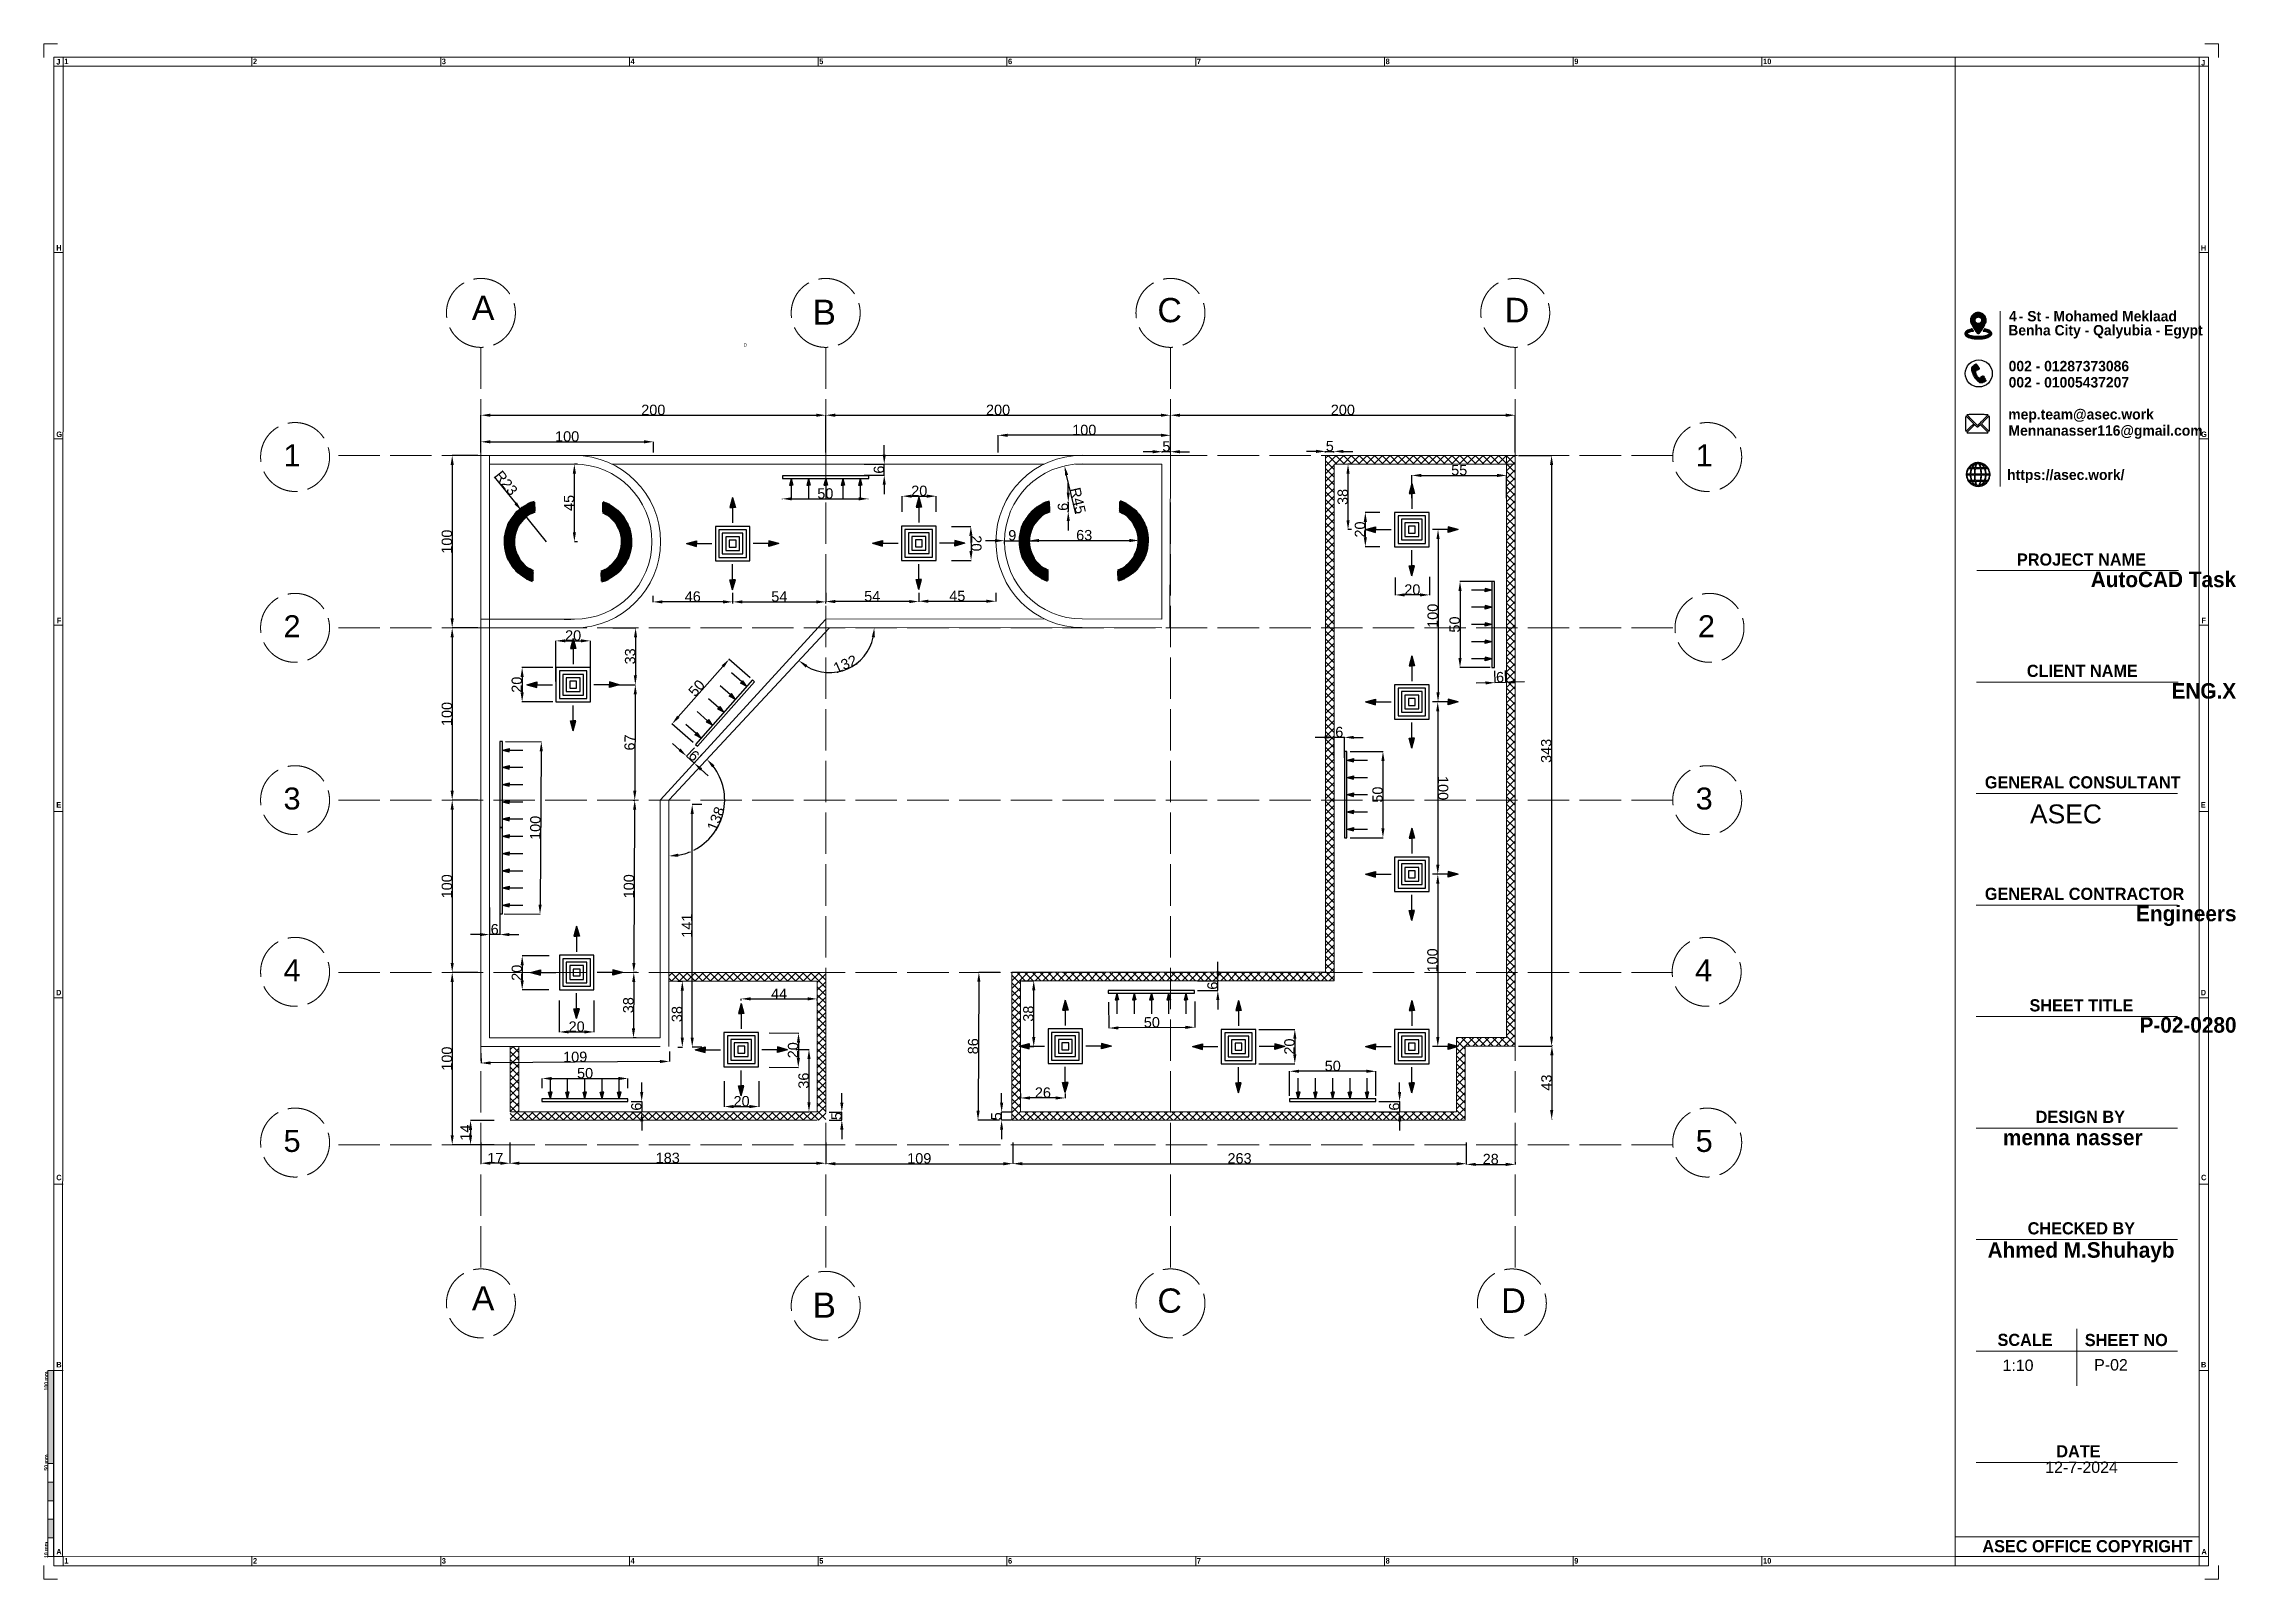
# Model space of a CAD drawing. Header units: millimetres. Extents: x -21827 to 105345, y -60537 to 28563.
import ezdxf

# ---------------------------------------------------------------- set-up
doc = ezdxf.new("R2010")
doc.units = ezdxf.units.MM
doc.header["$LTSCALE"] = 10
doc.linetypes.add('ACAD_ISO02W100', pattern=[15, 12, -3])
doc.linetypes.add('DASHED2', pattern=[9.525, 6.35, -3.175])
doc.layers.get('0').update_dxf_attribs({"color": 250})
doc.layers.add('axis', color=253, linetype='ACAD_ISO02W100', transparency=0.8)
for name, color, linetype in [('Banda', 7, 'Continuous'), ('Diffusser', 160, 'Continuous'), ('inlet', 1, 'Continuous'), ('SYMBOOL', 253, 'Continuous')]:
    doc.layers.add(name, color=color, linetype=linetype)
doc.styles.add('MtXpl_Bahnschrift_Se', font='')
doc.styles.add('MtXpl_Bahnschrift_Se_1', font='')
doc.styles.get("Standard").update_dxf_attribs({"font": 'arial.ttf'})
doc.styles.get('MtXpl_Bahnschrift_Se').set_extended_font_data('Bahnschrift SemiBold')
doc.styles.get('MtXpl_Bahnschrift_Se_1').set_extended_font_data('Bahnschrift SemiBold')
doc.dimstyles.new('task1', dxfattribs={"dimtxt": 600, "dimasz": 550, "dimexe": 8, "dimexo": 180, "dimgap": 1, "dimtad": 1, "dimdec": 0, "dimlfac": 0.01, "dimtxsty": 'Standard', "dimcen": 2.5, "dimclrd": 74, "dimclre": 74, "dimclrt": 74, "dimadec": 0, "dimazin": 0, "dimtfac": 1, "dimtdec": 0, "dimtmove": 0, "dimatfit": 3, "dimfxl": 1, "dimarcsym": 0})

msp = doc.modelspace()

# ---------------------------------------------------------------- texts
at = {"color": 1, "lineweight": 0, "style": 'MtXpl_Bahnschrift_Se'}
for s, height, p in [('1:10', 6.01, (-20366.9, -26483.6)), ('13-6-2023', 6.01, (-20354.4, -26525)), ('P-02', 6.01, (-20326.6, -26483.2)), ('menna nasser', 900.979, (91813.8, -35351.1)), ('Ahmed M.Shuhayb', 900.979, (90925.6, -41884.2))]:
    msp.add_text(s, height=height, dxfattribs=at).set_placement(p)
at = {"lineweight": 0, "char_height": 900.979, "attachment_point": 3}
for s, insert in [('\\A1;{\\fBahnschrift SemiBold|b0|i0|c0|p34;\\C1;AutoCAD Task}', (105343.4, -2067.1)), ('\\A1;{\\fBahnschrift SemiBold|b0|i0|c0|p34;\\C1;ENG.X}', (105343.4, -8536.7)), ('\\A1;{\\fBahnschrift SemiBold|b0|i0|c0|p34;\\C1;Engineers}', (105365.8, -21454.2)), ('\\A1;{\\fBahnschrift SemiBold|b0|i0|c0|p34;\\C1;P-02-0280}', (105365.8, -27923.9))]:
    msp.add_mtext_dynamic_manual_height_columns(s, width=17653.875, gutter_width=3003.3, heights=[2591.2], dxfattribs=dict(at, insert=insert))
at = {"layer": 'axis', "lineweight": 0}
msp.add_text('D', height=188.3, dxfattribs=at).set_placement((18767.3, 10996.6))
at = {"layer": 'SYMBOOL', "lineweight": 0}
for s, height, p in [('A', 1405.5, (3000.7, 12538.2)), ('B', 1459.6, (22764.8, 12258.5)), ('C', 1405.5, (42768.8, 12407.2)), ('D', 1423.1, (62903.8, 12400.7)), ('1', 1274.8, (-7923.2, 4041.8)), ('3', 1274.8, (73991.4, -15871.9)), ('B', 1459.6, (22764.8, -45362))]:
    msp.add_text(s, height=height, dxfattribs=at).set_placement(p)
at = {"layer": 'SYMBOOL', "lineweight": 0, "ltscale": 20}
for s, height, p in [('1', 1274.8, (73991.4, 4041.8)), ('2', 1274.8, (-7925, -5871.9)), ('2', 1274.8, (74123.2, -5871.9)), ('3', 1274.8, (-7925, -15871.9)), ('4', 1274.8, (-7923.2, -25835.7)), ('4', 1274.8, (73959.3, -25835.7)), ('5', 1274.8, (-7923.2, -35742.9)), ('5', 1274.8, (73991.4, -35742.9)), ('A', 1405.5, (3000.7, -44942.2)), ('C', 1405.5, (42768.8, -45072.3)), ('D', 1423.1, (62707.4, -45081.2))]:
    msp.add_text(s, height=height, dxfattribs=at).set_placement(p)

# ---------------------------------------------------------------- blocks, each defined once
blk = doc.blocks.new('diffusser 200x200')
at = {"layer": 'Diffusser'}
h = blk.add_hatch(color=256, dxfattribs=at)
h.dxf.hatch_style = 1
h.paths.add_polyline_path([(0, 268), (-16, 210), (0, 210), (16, 210)])
h = blk.add_hatch(color=256, dxfattribs=at)
h.dxf.hatch_style = 1
h.paths.add_polyline_path([(-268, 0), (-210, -16), (-210, 0), (-210, 16)])
h = blk.add_hatch(color=256, dxfattribs=at)
h.dxf.hatch_style = 1
h.paths.add_polyline_path([(268, 0), (210, 16), (210, 0), (210, -16)])
h = blk.add_hatch(color=256, dxfattribs=at)
h.dxf.hatch_style = 1
h.paths.add_polyline_path([(0, -268), (16, -210), (0, -210), (-16, -210)])
for p, q in [((0, 268), (-16, 210)), ((0, 268), (16, 210)), ((-16, 210), (0, 210)), ((16, 210), (0, 210)), ((0, 210), (0, 120)), ((-268, 0), (-210, 16)), ((-210, 16), (-210, 0)), ((-210, 0), (-120, 0)), ((268, 0), (210, 16)), ((210, 16), (210, 0)), ((-268, 0), (-210, -16)), ((-210, -16), (-210, 0)), ((0, -210), (0, -120)), ((210, 0), (120, 0)), ((268, 0), (210, -16)), ((210, -16), (210, 0)), ((0, -268), (-16, -210)), ((-16, -210), (0, -210)), ((0, -268), (16, -210)), ((16, -210), (0, -210))]:
    blk.add_line(p, q, dxfattribs=at)
for points in [[(-100, -100), (100, -100), (100, 100), (-100, 100)], [(-80, -80), (80, -80), (80, 80), (-80, 80)], [(-60, -60), (60, -60), (60, 60), (-60, 60)], [(-60, -60), (60, -60), (60, 60), (-60, 60)], [(-40, -40), (40, -40), (40, 40), (-40, 40)], [(-20, -20), (20, -20), (20, 20), (-20, 20)]]:
    blk.add_lwpolyline(points, close=True, dxfattribs=at)
blk = doc.blocks.new('block2')
at = {"layer": 'inlet'}
h = blk.add_hatch(color=256, dxfattribs=at)
h.dxf.hatch_style = 1
h.paths.add_polyline_path([(-15, 450), (-54, 460), (-54, 450), (-54, 440)])
h = blk.add_hatch(color=256, dxfattribs=at)
h.dxf.hatch_style = 1
h.paths.add_polyline_path([(-15, 350), (-54, 360), (-54, 350), (-54, 340)])
h = blk.add_hatch(color=256, dxfattribs=at)
h.dxf.hatch_style = 1
h.paths.add_polyline_path([(-15, 250), (-54, 260), (-54, 250), (-54, 240)])
h = blk.add_hatch(color=256, dxfattribs=at)
h.dxf.hatch_style = 1
h.paths.add_polyline_path([(-15, 150), (-54, 160), (-54, 150), (-54, 140)])
h = blk.add_hatch(color=256, dxfattribs=at)
h.dxf.hatch_style = 1
h.paths.add_polyline_path([(-15, 50), (-54, 60), (-54, 50), (-54, 40)])
for p, q in [((-54, 450), (-134, 450)), ((-15, 450), (-54, 460)), ((-54, 460), (-54, 450)), ((-15, 450), (-54, 440)), ((-54, 440), (-54, 450)), ((-54, 350), (-134, 350)), ((-15, 350), (-54, 360)), ((-54, 360), (-54, 350)), ((-15, 350), (-54, 340)), ((-54, 340), (-54, 350)), ((-15, 250), (-54, 260)), ((-54, 260), (-54, 250)), ((-54, 250), (-134, 250)), ((-54, 150), (-134, 150)), ((-15, 250), (-54, 240)), ((-54, 240), (-54, 250)), ((-15, 150), (-54, 160)), ((-54, 160), (-54, 150)), ((-15, 150), (-54, 140)), ((-54, 140), (-54, 150)), ((-54, 50), (-134, 50)), ((-15, 50), (-54, 60)), ((-54, 60), (-54, 50)), ((-15, 50), (-54, 40)), ((-54, 40), (-54, 50))]:
    blk.add_line(p, q, dxfattribs=at)
blk.add_lwpolyline([(-15, 0), (0, 0), (0, 500), (-15, 500)], close=True, dxfattribs=at)
blk = doc.blocks.new('ARC')
at = {"layer": 'Diffusser', "lineweight": 100}
h = blk.add_hatch(color=5, dxfattribs=at)
h.dxf.hatch_style = 1
h.paths.add_polyline_path([(-69, 219), (-70, 230, 0.727333), (-78, -227), (-78, -216, -0.717485)])
h.paths.add_polyline_path([(-68, 199), (-69, 209, 0.706799), (-78, -206), (-78, -195, -0.695158)])
h.paths.add_polyline_path([(-68, 178), (-68, 188, 0.682422), (-78, -184), (-78, -173, -0.668422)])
for radius, start, end in [(240, 106.8983, 251.0169), (230, 107.5457, 250.1812), (220, 108.2541, 249.2646), (220, 108.2541, 249.2646), (210, 109.033, 248.2545), (200, 109.8934, 247.1354), (190, 110.8492, 245.8878)]:
    blk.add_arc((0, 0), radius, start, end, dxfattribs=at)
blk = doc.blocks.new('AECC')
at = {"layer": 'Diffusser'}
for p, q in [((-70, 230), (-68, 178)), ((-78, -173), (-78, -227))]:
    blk.add_line(p, q, dxfattribs=at)
at = {"layer": 'Diffusser', "color": 7, "lineweight": 0}
blk.add_blockref('ARC', (0, 0), dxfattribs=at)
blk = doc.blocks.new('*D5')
at = {"color": 74, "lineweight": -2, "transparency": 16777216}
for p, q in [((3526, 4851), (3526, 7018)), ((4076, 7010), (22976, 7010)), ((23526, 4851), (23526, 7018))]:
    blk.add_line(p, q, dxfattribs=at)
at = {"color": 74, "lineweight": 100, "transparency": 16777216}
for points in [[(4076, 7101), (4076, 6918), (3526, 7010)], [(22976, 7101), (22976, 6918), (23526, 7010)]]:
    blk.add_solid(points, dxfattribs=at)
at = {"layer": 'Defpoints', "color": 0, "lineweight": 100, "transparency": 16777216}
for p in [(23526, 7010), (3526, 4671), (23526, 4671)]:
    blk.add_point(p, dxfattribs=at)
at = {"color": 74, "lineweight": 0, "transparency": 16777216, "insert": (13526, 7317), "char_height": 600, "attachment_point": 5}
blk.add_mtext('200', dxfattribs=at)
blk = doc.blocks.new('*D6')
at = {"color": 74, "lineweight": -2, "transparency": 16777216}
for p, q in [((23526, 4851), (23526, 7018)), ((24076, 7010), (42976, 7010)), ((43526, 4851), (43526, 7018))]:
    blk.add_line(p, q, dxfattribs=at)
at = {"color": 74, "lineweight": 100, "transparency": 16777216}
for points in [[(24076, 7101), (24076, 6918), (23526, 7010)], [(42976, 7101), (42976, 6918), (43526, 7010)]]:
    blk.add_solid(points, dxfattribs=at)
at = {"layer": 'Defpoints', "color": 0, "lineweight": 100, "transparency": 16777216}
for p in [(43526, 7010), (23526, 4671), (43526, 4671)]:
    blk.add_point(p, dxfattribs=at)
at = {"color": 74, "lineweight": 0, "transparency": 16777216, "insert": (33526, 7317), "char_height": 600, "attachment_point": 5}
blk.add_mtext('200', dxfattribs=at)
blk = doc.blocks.new('*D7')
at = {"color": 74, "lineweight": -2, "transparency": 16777216}
for p, q in [((43526, 4851), (43526, 7018)), ((44076, 7010), (62976, 7010)), ((63526, 4851), (63526, 7018))]:
    blk.add_line(p, q, dxfattribs=at)
at = {"color": 74, "lineweight": 100, "transparency": 16777216}
for points in [[(44076, 7101), (44076, 6918), (43526, 7010)], [(62976, 7101), (62976, 6918), (63526, 7010)]]:
    blk.add_solid(points, dxfattribs=at)
at = {"layer": 'Defpoints', "color": 0, "lineweight": 100, "transparency": 16777216}
for p in [(63526, 7010), (43526, 4671), (63526, 4671)]:
    blk.add_point(p, dxfattribs=at)
at = {"color": 74, "lineweight": 0, "transparency": 16777216, "insert": (53526, 7317), "char_height": 600, "attachment_point": 5}
blk.add_mtext('200', dxfattribs=at)
blk = doc.blocks.new('*D8')
at = {"color": 74, "lineweight": -2, "transparency": 16777216}
for p, q in [((3346, 4671), (1853, 4671)), ((1861, 4121), (1861, -4779)), ((3346, -5329), (1853, -5329))]:
    blk.add_line(p, q, dxfattribs=at)
at = {"color": 74, "lineweight": 100, "transparency": 16777216}
for points in [[(1769, 4121), (1952, 4121), (1861, 4671)], [(1769, -4779), (1952, -4779), (1861, -5329)]]:
    blk.add_solid(points, dxfattribs=at)
at = {"layer": 'Defpoints', "color": 0, "lineweight": 100, "transparency": 16777216}
for p in [(3526, 4671), (1861, -5329), (3526, -5329)]:
    blk.add_point(p, dxfattribs=at)
at = {"color": 74, "lineweight": 0, "transparency": 16777216, "insert": (1553, -329), "char_height": 600, "attachment_point": 5, "rotation": 90}
blk.add_mtext('100', dxfattribs=at)
blk = doc.blocks.new('*D9')
at = {"color": 74, "lineweight": -2, "transparency": 16777216}
for p, q in [((3346, -5329), (1853, -5329)), ((1861, -5879), (1861, -14779)), ((3346, -15329), (1853, -15329))]:
    blk.add_line(p, q, dxfattribs=at)
at = {"color": 74, "lineweight": 100, "transparency": 16777216}
for points in [[(1769, -5879), (1952, -5879), (1861, -5329)], [(1769, -14779), (1952, -14779), (1861, -15329)]]:
    blk.add_solid(points, dxfattribs=at)
at = {"layer": 'Defpoints', "color": 0, "lineweight": 100, "transparency": 16777216}
for p in [(3526, -5329), (1861, -15329), (3526, -15329)]:
    blk.add_point(p, dxfattribs=at)
at = {"color": 74, "lineweight": 0, "transparency": 16777216, "insert": (1553, -10329), "char_height": 600, "attachment_point": 5, "rotation": 90}
blk.add_mtext('100', dxfattribs=at)
blk = doc.blocks.new('*D10')
at = {"color": 74, "lineweight": -2, "transparency": 16777216}
for p, q in [((3346, -15329), (1854, -15329)), ((1862, -15879), (1862, -24779)), ((3346, -25329), (1854, -25329))]:
    blk.add_line(p, q, dxfattribs=at)
at = {"color": 74, "lineweight": 100, "transparency": 16777216}
for points in [[(1770, -15879), (1953, -15879), (1862, -15329)], [(1770, -24779), (1953, -24779), (1862, -25329)]]:
    blk.add_solid(points, dxfattribs=at)
at = {"layer": 'Defpoints', "color": 0, "lineweight": 100, "transparency": 16777216}
for p in [(3526, -15329), (1862, -25329), (3526, -25329)]:
    blk.add_point(p, dxfattribs=at)
at = {"color": 74, "lineweight": 0, "transparency": 16777216, "insert": (1554, -20329), "char_height": 600, "attachment_point": 5, "rotation": 90}
blk.add_mtext('100', dxfattribs=at)
blk = doc.blocks.new('*D11')
at = {"color": 74, "lineweight": -2, "transparency": 16777216}
for p, q in [((3346, -25329), (1854, -25329)), ((1862, -25879), (1862, -34779)), ((3346, -35329), (1854, -35329))]:
    blk.add_line(p, q, dxfattribs=at)
at = {"color": 74, "lineweight": 100, "transparency": 16777216}
for points in [[(1770, -25879), (1953, -25879), (1862, -25329)], [(1770, -34779), (1953, -34779), (1862, -35329)]]:
    blk.add_solid(points, dxfattribs=at)
at = {"layer": 'Defpoints', "color": 0, "lineweight": 100, "transparency": 16777216}
for p in [(3526, -25329), (1862, -35329), (3526, -35329)]:
    blk.add_point(p, dxfattribs=at)
at = {"color": 74, "lineweight": 0, "transparency": 16777216, "insert": (1554, -30329), "char_height": 600, "attachment_point": 5, "rotation": 90}
blk.add_mtext('100', dxfattribs=at)
blk = doc.blocks.new('*D12')
at = {"color": 74, "lineweight": -2, "transparency": 16777216}
for p, q in [((4956, -11923), (7038, -11938)), ((7026, -12488), (6959, -21388)), ((4881, -21923), (6963, -21938))]:
    blk.add_line(p, q, dxfattribs=at)
at = {"color": 74, "lineweight": 100, "transparency": 16777216}
for points in [[(6935, -12488), (7118, -12489), (7030, -11938)], [(6868, -21388), (7051, -21389), (6955, -21938)]]:
    blk.add_solid(points, dxfattribs=at)
at = {"layer": 'Defpoints', "color": 0, "lineweight": 100, "transparency": 16777216}
for p in [(4776, -11921), (4701, -21921), (6955, -21938)]:
    blk.add_point(p, dxfattribs=at)
at = {"color": 74, "lineweight": 0, "transparency": 16777216, "insert": (6685, -16936), "char_height": 600, "attachment_point": 5, "rotation": 89.57029}
blk.add_mtext('100', dxfattribs=at)
blk = doc.blocks.new('*D13')
at = {"color": 74, "lineweight": -2, "transparency": 16777216}
for p, q in [((11177, -5330), (12508, -5337)), ((12497, -5887), (12486, -8087)), ((11160, -8630), (12491, -8637))]:
    blk.add_line(p, q, dxfattribs=at)
at = {"color": 74, "lineweight": 100, "transparency": 16777216}
for points in [[(12405, -5887), (12589, -5888), (12500, -5337)], [(12394, -8087), (12577, -8088), (12483, -8637)]]:
    blk.add_solid(points, dxfattribs=at)
at = {"layer": 'Defpoints', "color": 0, "lineweight": 100, "transparency": 16777216}
for p in [(10997, -5329), (10980, -8629), (12483, -8637)]:
    blk.add_point(p, dxfattribs=at)
at = {"color": 74, "lineweight": 0, "transparency": 16777216, "insert": (12184, -6986), "char_height": 600, "attachment_point": 5, "rotation": 89.69947}
blk.add_mtext('33', dxfattribs=at)
blk = doc.blocks.new('*D14')
at = {"color": 74, "lineweight": -2, "transparency": 16777216}
for p, q in [((11160, -8630), (12491, -8637)), ((12480, -9187), (12450, -14781)), ((12365, -15330), (12456, -15331))]:
    blk.add_line(p, q, dxfattribs=at)
at = {"color": 74, "lineweight": 100, "transparency": 16777216}
for points in [[(12388, -9187), (12572, -9188), (12483, -8637)], [(12359, -14780), (12542, -14781), (12448, -15331)]]:
    blk.add_solid(points, dxfattribs=at)
at = {"layer": 'Defpoints', "color": 0, "lineweight": 100, "transparency": 16777216}
for p in [(10980, -8629), (12185, -15329), (12448, -15331)]:
    blk.add_point(p, dxfattribs=at)
at = {"color": 74, "lineweight": 0, "transparency": 16777216, "insert": (12158, -11982), "char_height": 600, "attachment_point": 5, "rotation": 89.69947}
blk.add_mtext('67', dxfattribs=at)
blk = doc.blocks.new('*D15')
at = {"color": 74, "lineweight": -2, "transparency": 16777216}
for p, q in [((12365, -15330), (12456, -15331)), ((12445, -15881), (12398, -24779)), ((12570, -25330), (12403, -25329))]:
    blk.add_line(p, q, dxfattribs=at)
at = {"color": 74, "lineweight": 100, "transparency": 16777216}
for points in [[(12353, -15880), (12536, -15881), (12448, -15331)], [(12306, -24779), (12490, -24780), (12395, -25329)]]:
    blk.add_solid(points, dxfattribs=at)
at = {"layer": 'Defpoints', "color": 0, "lineweight": 100, "transparency": 16777216}
for p in [(12185, -15329), (12390, -25329), (12395, -25329)]:
    blk.add_point(p, dxfattribs=at)
at = {"color": 74, "lineweight": 0, "transparency": 16777216, "insert": (12114, -20328), "char_height": 600, "attachment_point": 5, "rotation": 89.69947}
blk.add_mtext('100', dxfattribs=at)
blk = doc.blocks.new('*D16')
at = {"color": 74, "lineweight": -2, "transparency": 16777216}
for p, q in [((12570, -25330), (12403, -25329)), ((12392, -25879), (12378, -28578)), ((12530, -29128), (12367, -29128))]:
    blk.add_line(p, q, dxfattribs=at)
at = {"color": 74, "lineweight": 100, "transparency": 16777216}
for points in [[(12301, -25879), (12484, -25880), (12395, -25329)], [(12286, -28577), (12470, -28578), (12375, -29128)]]:
    blk.add_solid(points, dxfattribs=at)
at = {"layer": 'Defpoints', "color": 0, "lineweight": 100, "transparency": 16777216}
for p in [(12390, -25329), (12375, -29128), (12710, -29129)]:
    blk.add_point(p, dxfattribs=at)
at = {"color": 74, "lineweight": 0, "transparency": 16777216, "insert": (12078, -27227), "char_height": 600, "attachment_point": 5, "rotation": 89.69947}
blk.add_mtext('38', dxfattribs=at)
blk = doc.blocks.new('*D17')
at = {"color": 74, "lineweight": -2, "transparency": 16777216}
for p, q in [((8075, -26951), (8075, -28787)), ((10085, -26951), (10085, -28787)), ((8625, -28779), (9535, -28779))]:
    blk.add_line(p, q, dxfattribs=at)
at = {"color": 74, "lineweight": 100, "transparency": 16777216}
for points in [[(8625, -28687), (8625, -28870), (8075, -28779)], [(9535, -28687), (9535, -28870), (10085, -28779)]]:
    blk.add_solid(points, dxfattribs=at)
at = {"layer": 'Defpoints', "color": 0, "lineweight": 100, "transparency": 16777216}
for p in [(8075, -26771), (10085, -26771), (10085, -28779)]:
    blk.add_point(p, dxfattribs=at)
at = {"color": 74, "lineweight": 0, "transparency": 16777216, "insert": (9080, -28471), "char_height": 600, "attachment_point": 5}
blk.add_mtext('20', dxfattribs=at)
blk = doc.blocks.new('*D18')
at = {"color": 74, "lineweight": -2, "transparency": 16777216}
for p, q in [((7494, -24362), (5912, -24362)), ((5920, -24912), (5920, -25783)), ((7457, -26333), (5912, -26333))]:
    blk.add_line(p, q, dxfattribs=at)
at = {"color": 74, "lineweight": 100, "transparency": 16777216}
for points in [[(5828, -24912), (6012, -24912), (5920, -24362)], [(5828, -25783), (6012, -25783), (5920, -26333)]]:
    blk.add_solid(points, dxfattribs=at)
at = {"layer": 'Defpoints', "color": 0, "lineweight": 100, "transparency": 16777216}
for p in [(7674, -24362), (5920, -26333), (7637, -26333)]:
    blk.add_point(p, dxfattribs=at)
at = {"color": 74, "lineweight": 0, "transparency": 16777216, "insert": (5613, -25347), "char_height": 600, "attachment_point": 5, "rotation": 90}
blk.add_mtext('20', dxfattribs=at)
blk = doc.blocks.new('*D19')
at = {"color": 74, "lineweight": -2, "transparency": 16777216}
for p, q in [((4026, -21561), (4026, -23139)), ((4626, -21561), (4626, -23139)), ((3476, -23131), (2926, -23131)), ((4626, -23131), (4026, -23131)), ((5176, -23131), (5726, -23131))]:
    blk.add_line(p, q, dxfattribs=at)
at = {"color": 74, "lineweight": 100, "transparency": 16777216}
for points in [[(3476, -23039), (3476, -23223), (4026, -23131)], [(5176, -23039), (5176, -23223), (4626, -23131)]]:
    blk.add_solid(points, dxfattribs=at)
at = {"layer": 'Defpoints', "color": 0, "lineweight": 100, "transparency": 16777216}
for p in [(4026, -21381), (4626, -21381), (4026, -23131)]:
    blk.add_point(p, dxfattribs=at)
at = {"color": 74, "lineweight": 0, "transparency": 16777216, "insert": (4326, -22824), "char_height": 600, "attachment_point": 5}
blk.add_mtext('6', dxfattribs=at)
blk = doc.blocks.new('*D20')
at = {"color": 74, "lineweight": -2, "transparency": 16777216}
for p, q in [((7696, -7629), (5909, -7629)), ((5917, -8179), (5917, -9079)), ((7696, -9629), (5909, -9629))]:
    blk.add_line(p, q, dxfattribs=at)
at = {"color": 74, "lineweight": 100, "transparency": 16777216}
for points in [[(5826, -8179), (6009, -8179), (5917, -7629)], [(5826, -9079), (6009, -9079), (5917, -9629)]]:
    blk.add_solid(points, dxfattribs=at)
at = {"layer": 'Defpoints', "color": 0, "lineweight": 100, "transparency": 16777216}
for p in [(7876, -7629), (5917, -9629), (7876, -9629)]:
    blk.add_point(p, dxfattribs=at)
at = {"color": 74, "lineweight": 0, "transparency": 16777216, "insert": (5610, -8629), "char_height": 600, "attachment_point": 5, "rotation": 90}
blk.add_mtext('20', dxfattribs=at)
blk = doc.blocks.new('*D21')
at = {"color": 74, "lineweight": -2, "transparency": 16777216}
for p, q in [((7876, -8449), (7876, -6076)), ((8426, -6084), (9326, -6084)), ((9876, -8449), (9876, -6076))]:
    blk.add_line(p, q, dxfattribs=at)
at = {"color": 74, "lineweight": 100, "transparency": 16777216}
for points in [[(8426, -5992), (8426, -6175), (7876, -6084)], [(9326, -5992), (9326, -6175), (9876, -6084)]]:
    blk.add_solid(points, dxfattribs=at)
at = {"layer": 'Defpoints', "color": 0, "lineweight": 100, "transparency": 16777216}
for p in [(9876, -6084), (7876, -8629), (9876, -8629)]:
    blk.add_point(p, dxfattribs=at)
at = {"color": 74, "lineweight": 0, "transparency": 16777216, "insert": (8876, -5776), "char_height": 600, "attachment_point": 5}
blk.add_mtext('20', dxfattribs=at)
blk = doc.blocks.new('*D22')
at = {"color": 74, "lineweight": -2, "transparency": 16777216}
for p, q in [((14978, -10491), (17559, -7567)), ((19146, -8235), (17917, -7150)), ((15837, -11983), (14608, -10898))]:
    blk.add_line(p, q, dxfattribs=at)
at = {"color": 74, "lineweight": 100, "transparency": 16777216}
for points in [[(17491, -7507), (17628, -7628), (17923, -7155)], [(14909, -10430), (15047, -10551), (14614, -10903)]]:
    blk.add_solid(points, dxfattribs=at)
at = {"layer": 'Defpoints', "color": 0, "lineweight": 100, "transparency": 16777216}
for p in [(17923, -7155), (19281, -8354), (15972, -12102)]:
    blk.add_point(p, dxfattribs=at)
at = {"color": 74, "lineweight": 0, "transparency": 16777216, "insert": (16038, -8826), "char_height": 600, "attachment_point": 5, "rotation": 48.55655}
blk.add_mtext('50', dxfattribs=at)
blk = doc.blocks.new('*D23')
at = {"color": 74, "lineweight": -2, "transparency": 16777216}
for p, q in [((15052, -12405), (14646, -12033)), ((15907, -12284), (15452, -12782)), ((16344, -12685), (15890, -13182)), ((15457, -12776), (15895, -13176)), ((16301, -13547), (16707, -13918))]:
    blk.add_line(p, q, dxfattribs=at)
at = {"color": 74, "lineweight": 100, "transparency": 16777216}
for points in [[(15113, -12337), (14990, -12472), (15457, -12776)], [(16363, -13479), (16239, -13615), (15895, -13176)]]:
    blk.add_solid(points, dxfattribs=at)
at = {"layer": 'Defpoints', "color": 0, "lineweight": 100, "transparency": 16777216}
for p in [(16028, -12152), (16466, -12552), (15895, -13176)]:
    blk.add_point(p, dxfattribs=at)
at = {"color": 74, "lineweight": 0, "transparency": 16777216, "insert": (15884, -12749), "char_height": 600, "attachment_point": 5, "rotation": 317.56377}
blk.add_mtext('6', dxfattribs=at)
blk = doc.blocks.new('*D24')
at = {"color": 74, "lineweight": -2, "transparency": 16777216}
for p, q in [((18144, -3909), (18144, -3815)), ((23526, -3909), (23526, -3815)), ((18694, -3823), (22976, -3823))]:
    blk.add_line(p, q, dxfattribs=at)
at = {"color": 74, "lineweight": 100, "transparency": 16777216}
for points in [[(18694, -3731), (18694, -3914), (18144, -3823)], [(22976, -3731), (22976, -3914), (23526, -3823)]]:
    blk.add_solid(points, dxfattribs=at)
at = {"layer": 'Defpoints', "color": 0, "lineweight": 100, "transparency": 16777216}
for p in [(18144, -4089), (23526, -3823), (23526, -4089)]:
    blk.add_point(p, dxfattribs=at)
at = {"color": 74, "lineweight": 0, "transparency": 16777216, "insert": (20835, -3517), "char_height": 600, "attachment_point": 5}
blk.add_mtext('54', dxfattribs=at)
blk = doc.blocks.new('*D25')
at = {"color": 74, "lineweight": -2, "transparency": 16777216}
for p, q in [((13505, -3469), (13505, -3831)), ((18126, -3306), (18126, -3831)), ((17576, -3823), (14055, -3823))]:
    blk.add_line(p, q, dxfattribs=at)
at = {"color": 74, "lineweight": 100, "transparency": 16777216}
for points in [[(14055, -3731), (14055, -3914), (13505, -3823)], [(17576, -3731), (17576, -3914), (18126, -3823)]]:
    blk.add_solid(points, dxfattribs=at)
at = {"layer": 'Defpoints', "color": 0, "lineweight": 100, "transparency": 16777216}
for p in [(13505, -3289), (18126, -3126), (13505, -3823)]:
    blk.add_point(p, dxfattribs=at)
at = {"color": 74, "lineweight": 0, "transparency": 16777216, "insert": (15815, -3515), "char_height": 600, "attachment_point": 5}
blk.add_mtext('46', dxfattribs=at)
blk = doc.blocks.new('*D26')
at = {"color": 74, "lineweight": -2, "transparency": 16777216}
for p, q in [((23526, -3288), (23526, -3811)), ((28376, -3803), (24076, -3803)), ((28926, -3288), (28926, -3811))]:
    blk.add_line(p, q, dxfattribs=at)
at = {"color": 74, "lineweight": 100, "transparency": 16777216}
for points in [[(24076, -3712), (24076, -3895), (23526, -3803)], [(28376, -3712), (28376, -3895), (28926, -3803)]]:
    blk.add_solid(points, dxfattribs=at)
at = {"layer": 'Defpoints', "color": 0, "lineweight": 100, "transparency": 16777216}
for p in [(23526, -3108), (23526, -3803), (28926, -3108)]:
    blk.add_point(p, dxfattribs=at)
at = {"color": 74, "lineweight": 0, "transparency": 16777216, "insert": (26226, -3497), "char_height": 600, "attachment_point": 5}
blk.add_mtext('54', dxfattribs=at)
blk = doc.blocks.new('*D27')
at = {"color": 74, "lineweight": -2, "transparency": 16777216}
for p, q in [((28926, -3288), (28926, -3793)), ((29476, -3785), (32844, -3785)), ((33394, -3288), (33394, -3793))]:
    blk.add_line(p, q, dxfattribs=at)
at = {"color": 74, "lineweight": 100, "transparency": 16777216}
for points in [[(29476, -3693), (29476, -3876), (28926, -3785)], [(32844, -3693), (32844, -3876), (33394, -3785)]]:
    blk.add_solid(points, dxfattribs=at)
at = {"layer": 'Defpoints', "color": 0, "lineweight": 100, "transparency": 16777216}
for p in [(28926, -3108), (33394, -3108), (33394, -3785)]:
    blk.add_point(p, dxfattribs=at)
at = {"color": 74, "lineweight": 0, "transparency": 16777216, "insert": (31160, -3479), "char_height": 600, "attachment_point": 5}
blk.add_mtext('45', dxfattribs=at)
blk = doc.blocks.new('*D28')
at = {"color": 74, "lineweight": -2, "transparency": 16777216}
for p, q in [((3526, -35191), (3526, -36407)), ((5204, -35191), (5204, -36407)), ((4654, -36399), (4076, -36399))]:
    blk.add_line(p, q, dxfattribs=at)
at = {"color": 74, "lineweight": 100, "transparency": 16777216}
for points in [[(4076, -36307), (4076, -36491), (3526, -36399)], [(4654, -36307), (4654, -36491), (5204, -36399)]]:
    blk.add_solid(points, dxfattribs=at)
at = {"layer": 'Defpoints', "color": 0, "lineweight": 100, "transparency": 16777216}
for p in [(3526, -35011), (5204, -35011), (3526, -36399)]:
    blk.add_point(p, dxfattribs=at)
at = {"color": 74, "lineweight": 0, "transparency": 16777216, "insert": (4365, -36097), "char_height": 600, "attachment_point": 5}
blk.add_mtext('17', dxfattribs=at)
blk = doc.blocks.new('*D29')
at = {"color": 74, "lineweight": -2, "transparency": 16777216}
for p, q in [((5204, -35191), (5204, -36407)), ((23526, -35191), (23526, -36407)), ((5754, -36399), (22976, -36399))]:
    blk.add_line(p, q, dxfattribs=at)
at = {"color": 74, "lineweight": 100, "transparency": 16777216}
for points in [[(5754, -36307), (5754, -36491), (5204, -36399)], [(22976, -36307), (22976, -36491), (23526, -36399)]]:
    blk.add_solid(points, dxfattribs=at)
at = {"layer": 'Defpoints', "color": 0, "lineweight": 100, "transparency": 16777216}
for p in [(5204, -35011), (23526, -35011), (23526, -36399)]:
    blk.add_point(p, dxfattribs=at)
at = {"color": 74, "lineweight": 0, "transparency": 16777216, "insert": (14365, -36092), "char_height": 600, "attachment_point": 5}
blk.add_mtext('183', dxfattribs=at)
blk = doc.blocks.new('*D30')
at = {"color": 74, "lineweight": -2, "transparency": 16777216}
for p, q in [((23526, -35191), (23526, -36435)), ((34384, -35191), (34384, -36435)), ((24076, -36427), (33834, -36427))]:
    blk.add_line(p, q, dxfattribs=at)
at = {"color": 74, "lineweight": 100, "transparency": 16777216}
for points in [[(24076, -36335), (24076, -36519), (23526, -36427)], [(33834, -36335), (33834, -36519), (34384, -36427)]]:
    blk.add_solid(points, dxfattribs=at)
at = {"layer": 'Defpoints', "color": 0, "lineweight": 100, "transparency": 16777216}
for p in [(23526, -35011), (34384, -35011), (34384, -36427)]:
    blk.add_point(p, dxfattribs=at)
at = {"color": 74, "lineweight": 0, "transparency": 16777216, "insert": (28955, -36120), "char_height": 600, "attachment_point": 5}
blk.add_mtext('109', dxfattribs=at)
blk = doc.blocks.new('*D31')
at = {"color": 74, "lineweight": -2, "transparency": 16777216}
for p, q in [((34384, -35191), (34384, -36435)), ((60682, -35191), (60682, -36435)), ((34934, -36427), (60132, -36427))]:
    blk.add_line(p, q, dxfattribs=at)
at = {"color": 74, "lineweight": 100, "transparency": 16777216}
for points in [[(34934, -36335), (34934, -36519), (34384, -36427)], [(60132, -36335), (60132, -36519), (60682, -36427)]]:
    blk.add_solid(points, dxfattribs=at)
at = {"layer": 'Defpoints', "color": 0, "lineweight": 100, "transparency": 16777216}
for p in [(34384, -35011), (60682, -35011), (60682, -36427)]:
    blk.add_point(p, dxfattribs=at)
at = {"color": 74, "lineweight": 0, "transparency": 16777216, "insert": (47533, -36120), "char_height": 600, "attachment_point": 5}
blk.add_mtext('263', dxfattribs=at)
blk = doc.blocks.new('*D32')
at = {"color": 74, "lineweight": -2, "transparency": 16777216}
for p, q in [((60682, -36339), (60682, -36474)), ((61232, -36466), (62976, -36466)), ((63526, -36339), (63526, -36474))]:
    blk.add_line(p, q, dxfattribs=at)
at = {"color": 74, "lineweight": 100, "transparency": 16777216}
for points in [[(61232, -36375), (61232, -36558), (60682, -36466)], [(62976, -36375), (62976, -36558), (63526, -36466)]]:
    blk.add_solid(points, dxfattribs=at)
at = {"layer": 'Defpoints', "color": 0, "lineweight": 100, "transparency": 16777216}
for p in [(60682, -36159), (63526, -36159), (63526, -36466)]:
    blk.add_point(p, dxfattribs=at)
at = {"color": 74, "lineweight": 0, "transparency": 16777216, "insert": (62104, -36159), "char_height": 600, "attachment_point": 5}
blk.add_mtext('28', dxfattribs=at)
blk = doc.blocks.new('*D33')
at = {"color": 74, "lineweight": -2, "transparency": 16777216}
for p, q in [((3528, -30003), (3533, -30592)), ((13914, -30495), (4083, -30579)), ((14459, -29910), (14464, -30499))]:
    blk.add_line(p, q, dxfattribs=at)
at = {"color": 74, "lineweight": 100, "transparency": 16777216}
for points in [[(4082, -30487), (4083, -30671), (3533, -30584)], [(13913, -30404), (13914, -30587), (14464, -30491)]]:
    blk.add_solid(points, dxfattribs=at)
at = {"layer": 'Defpoints', "color": 0, "lineweight": 100, "transparency": 16777216}
for p in [(3526, -29823), (14457, -29730), (3533, -30584)]:
    blk.add_point(p, dxfattribs=at)
at = {"color": 74, "lineweight": 0, "transparency": 16777216, "insert": (8995, -30230), "char_height": 600, "attachment_point": 5, "rotation": 0.48769}
blk.add_mtext('109', dxfattribs=at)
blk = doc.blocks.new('*D34')
at = {"color": 74, "lineweight": -2, "transparency": 16777216}
for p, q in [((7086, -32046), (7086, -31474)), ((7636, -31482), (11502, -31482)), ((12052, -32046), (12052, -31474))]:
    blk.add_line(p, q, dxfattribs=at)
at = {"color": 74, "lineweight": 100, "transparency": 16777216}
for points in [[(7636, -31390), (7636, -31574), (7086, -31482)], [(11502, -31390), (11502, -31574), (12052, -31482)]]:
    blk.add_solid(points, dxfattribs=at)
at = {"layer": 'Defpoints', "color": 0, "lineweight": 100, "transparency": 16777216}
for p in [(12052, -31482), (7086, -32226), (12052, -32226)]:
    blk.add_point(p, dxfattribs=at)
at = {"color": 74, "lineweight": 0, "transparency": 16777216, "insert": (9569, -31175), "char_height": 600, "attachment_point": 5}
blk.add_mtext('50', dxfattribs=at)
blk = doc.blocks.new('*D35')
at = {"color": 74, "lineweight": -2, "transparency": 16777216}
for p, q in [((18626, -26946), (18626, -26853)), ((19176, -26861), (22476, -26861)), ((23026, -26946), (23026, -26853))]:
    blk.add_line(p, q, dxfattribs=at)
at = {"color": 74, "lineweight": 100, "transparency": 16777216}
for points in [[(19176, -26769), (19176, -26952), (18626, -26861)], [(22476, -26769), (22476, -26952), (23026, -26861)]]:
    blk.add_solid(points, dxfattribs=at)
at = {"layer": 'Defpoints', "color": 0, "lineweight": 100, "transparency": 16777216}
for p in [(18626, -27126), (23026, -26861), (23026, -27126)]:
    blk.add_point(p, dxfattribs=at)
at = {"color": 74, "lineweight": 0, "transparency": 16777216, "insert": (20826, -26560), "char_height": 600, "attachment_point": 5}
blk.add_mtext('44', dxfattribs=at)
blk = doc.blocks.new('*D36')
at = {"color": 74, "lineweight": -2, "transparency": 16777216}
for p, q in [((20255, -28832), (21959, -28845)), ((21947, -29395), (21940, -30295)), ((20239, -30832), (21944, -30845))]:
    blk.add_line(p, q, dxfattribs=at)
at = {"color": 74, "lineweight": 100, "transparency": 16777216}
for points in [[(21856, -29394), (22039, -29395), (21951, -28845)], [(21849, -30294), (22032, -30296), (21936, -30845)]]:
    blk.add_solid(points, dxfattribs=at)
at = {"layer": 'Defpoints', "color": 0, "lineweight": 100, "transparency": 16777216}
for p in [(20075, -28830), (20059, -30831), (21936, -30845)]:
    blk.add_point(p, dxfattribs=at)
at = {"color": 74, "lineweight": 0, "transparency": 16777216, "insert": (21636, -29843), "char_height": 600, "attachment_point": 5, "rotation": 89.55554}
blk.add_mtext('20', dxfattribs=at)
blk = doc.blocks.new('*D37')
at = {"color": 74, "lineweight": -2, "transparency": 16777216}
for p, q in [((17638, -31631), (17638, -33118)), ((19656, -31631), (19656, -33118)), ((18188, -33110), (19106, -33110))]:
    blk.add_line(p, q, dxfattribs=at)
at = {"color": 74, "lineweight": 100, "transparency": 16777216}
for points in [[(18188, -33018), (18188, -33202), (17638, -33110)], [(19106, -33018), (19106, -33202), (19656, -33110)]]:
    blk.add_solid(points, dxfattribs=at)
at = {"layer": 'Defpoints', "color": 0, "lineweight": 100, "transparency": 16777216}
for p in [(17638, -31451), (19656, -31451), (19656, -33110)]:
    blk.add_point(p, dxfattribs=at)
at = {"color": 74, "lineweight": 0, "transparency": 16777216, "insert": (18647, -32803), "char_height": 600, "attachment_point": 5}
blk.add_mtext('20', dxfattribs=at)
blk = doc.blocks.new('*D38')
at = {"color": 74, "lineweight": -2, "transparency": 16777216}
for p, q in [((4286, -33911), (2918, -33911)), ((4286, -35329), (2918, -35329)), ((2926, -34461), (2926, -34779))]:
    blk.add_line(p, q, dxfattribs=at)
at = {"color": 74, "lineweight": 100, "transparency": 16777216}
for points in [[(2834, -34461), (3017, -34461), (2926, -33911)], [(2834, -34779), (3017, -34779), (2926, -35329)]]:
    blk.add_solid(points, dxfattribs=at)
at = {"layer": 'Defpoints', "color": 0, "lineweight": 100, "transparency": 16777216}
for p in [(4466, -33911), (2926, -35329), (4466, -35329)]:
    blk.add_point(p, dxfattribs=at)
at = {"color": 74, "lineweight": 0, "transparency": 16777216, "insert": (2623, -34620), "char_height": 600, "attachment_point": 5, "rotation": 90}
blk.add_mtext('14', dxfattribs=at)
blk = doc.blocks.new('*D39')
at = {"color": 74, "lineweight": -2, "transparency": 16777216}
for p, q in [((14950, -25829), (15216, -25829)), ((15208, -29115), (15208, -26379)), ((14950, -29665), (15216, -29665))]:
    blk.add_line(p, q, dxfattribs=at)
at = {"color": 74, "lineweight": 100, "transparency": 16777216}
for points in [[(15117, -26379), (15300, -26379), (15208, -25829)], [(15117, -29115), (15300, -29115), (15208, -29665)]]:
    blk.add_solid(points, dxfattribs=at)
at = {"layer": 'Defpoints', "color": 0, "lineweight": 100, "transparency": 16777216}
for p in [(14770, -25829), (15208, -25829), (14770, -29665)]:
    blk.add_point(p, dxfattribs=at)
at = {"color": 74, "lineweight": 0, "transparency": 16777216, "insert": (14901, -27747), "char_height": 600, "attachment_point": 5, "rotation": 90}
blk.add_mtext('38', dxfattribs=at)
blk = doc.blocks.new('*D40')
at = {"color": 74, "lineweight": -2, "transparency": 16777216}
for p, q in [((16342, -15578), (15775, -15578)), ((15783, -29104), (15783, -16128)), ((16342, -29654), (15775, -29654))]:
    blk.add_line(p, q, dxfattribs=at)
at = {"color": 74, "lineweight": 100, "transparency": 16777216}
for points in [[(15691, -16128), (15875, -16128), (15783, -15578)], [(15691, -29104), (15875, -29104), (15783, -29654)]]:
    blk.add_solid(points, dxfattribs=at)
at = {"layer": 'Defpoints', "color": 0, "lineweight": 100, "transparency": 16777216}
for p in [(15783, -15578), (16522, -15578), (16522, -29654)]:
    blk.add_point(p, dxfattribs=at)
at = {"color": 74, "lineweight": 0, "transparency": 16777216, "insert": (15481, -22616), "char_height": 600, "attachment_point": 5, "rotation": 90}
blk.add_mtext('141', dxfattribs=at)
blk = doc.blocks.new('*D41')
at = {"color": 74, "lineweight": -2, "transparency": 16777216}
for start, end in [(296.77184, 37.2827), (279.73205, 292.70697)]:
    blk.add_arc((14426, -15329), 3242, start, end, dxfattribs=at)
at = {"color": 74, "lineweight": 100, "transparency": 16777216}
for points in [[(16938, -13427), (17074, -13304), (16637, -12958)], [(14982, -18616), (14966, -18433), (14426, -18571)]]:
    blk.add_solid(points, dxfattribs=at)
at = {"layer": 'Defpoints', "color": 0, "lineweight": 100, "transparency": 16777216}
for p in [(23732, -5345), (14426, -15349), (14440, -15315), (16745, -17595), (14426, -29629)]:
    blk.add_point(p, dxfattribs=at)
at = {"color": 74, "lineweight": 0, "transparency": 16777216, "insert": (17157, -16404), "char_height": 600, "attachment_point": 5, "rotation": 68.50738}
blk.add_mtext('138', dxfattribs=at)
blk = doc.blocks.new('*D42')
at = {"color": 74, "lineweight": -2, "transparency": 16777216}
blk.add_arc((23747, -5329), 2600, 239.15941, 347.91596, dxfattribs=at)
at = {"color": 74, "lineweight": 100, "transparency": 16777216}
for points in [[(26197, -5864), (26380, -5883), (26346, -5327)], [(22359, -7635), (22469, -7488), (21974, -7231)]]:
    blk.add_solid(points, dxfattribs=at)
at = {"layer": 'Defpoints', "color": 0, "lineweight": 100, "transparency": 16777216}
for p in [(23732, -5345), (23768, -5329), (38399, -5314), (23808, -7928), (14440, -15315)]:
    blk.add_point(p, dxfattribs=at)
at = {"color": 74, "lineweight": 0, "transparency": 16777216, "insert": (24662, -7431), "char_height": 600, "attachment_point": 5, "rotation": 23.53769}
blk.add_mtext('132', dxfattribs=at)
blk = doc.blocks.new('*D43')
at = {"color": 74, "lineweight": -2, "transparency": 16777216}
for p, q in [((12853, -32268), (12853, -31718)), ((12233, -32818), (12861, -32818)), ((12853, -32818), (12853, -33409)), ((12233, -33409), (12861, -33409)), ((12853, -33959), (12853, -34509))]:
    blk.add_line(p, q, dxfattribs=at)
at = {"color": 74, "lineweight": 100, "transparency": 16777216}
for points in [[(12761, -32268), (12945, -32268), (12853, -32818)], [(12761, -33959), (12945, -33959), (12853, -33409)]]:
    blk.add_solid(points, dxfattribs=at)
at = {"layer": 'Defpoints', "color": 0, "lineweight": 100, "transparency": 16777216}
for p in [(12053, -32818), (12053, -33409), (12853, -33409)]:
    blk.add_point(p, dxfattribs=at)
at = {"color": 74, "lineweight": 0, "transparency": 16777216, "insert": (12546, -33114), "char_height": 600, "attachment_point": 5, "rotation": 90}
blk.add_mtext('6', dxfattribs=at)
blk = doc.blocks.new('*D44')
at = {"color": 74, "lineweight": -2, "transparency": 16777216}
for p, q in [((26924, 4721), (26924, 5271)), ((25758, 4171), (26932, 4171)), ((26924, 3532), (26924, 4171)), ((25758, 3532), (26932, 3532)), ((26924, 2982), (26924, 2432))]:
    blk.add_line(p, q, dxfattribs=at)
at = {"color": 74, "lineweight": 100, "transparency": 16777216}
for points in [[(26833, 4721), (27016, 4721), (26924, 4171)], [(26833, 2982), (27016, 2982), (26924, 3532)]]:
    blk.add_solid(points, dxfattribs=at)
at = {"layer": 'Defpoints', "color": 0, "lineweight": 100, "transparency": 16777216}
for p in [(25578, 4171), (26924, 4171), (25578, 3532)]:
    blk.add_point(p, dxfattribs=at)
at = {"color": 74, "lineweight": 0, "transparency": 16777216, "insert": (26617, 3851), "char_height": 600, "attachment_point": 5, "rotation": 90}
blk.add_mtext('6', dxfattribs=at)
blk = doc.blocks.new('*D45')
at = {"color": 74, "lineweight": -2, "transparency": 16777216}
for p, q in [((21012, 2132), (21012, 2150)), ((21562, 2158), (25447, 2158)), ((25997, 2132), (25997, 2150))]:
    blk.add_line(p, q, dxfattribs=at)
at = {"color": 74, "lineweight": 100, "transparency": 16777216}
for points in [[(21562, 2249), (21562, 2066), (21012, 2158)], [(25447, 2249), (25447, 2066), (25997, 2158)]]:
    blk.add_solid(points, dxfattribs=at)
at = {"layer": 'Defpoints', "color": 0, "lineweight": 100, "transparency": 16777216}
for p in [(21012, 2312), (25997, 2312), (25997, 2158)]:
    blk.add_point(p, dxfattribs=at)
at = {"color": 74, "lineweight": 0, "transparency": 16777216, "insert": (23505, 2465), "char_height": 600, "attachment_point": 5}
blk.add_mtext('50', dxfattribs=at)
blk = doc.blocks.new('*D46')
at = {"color": 74, "lineweight": -2, "transparency": 16777216}
for p, q in [((27968, 1411), (27968, 2320)), ((28518, 2312), (29388, 2312)), ((29938, 1411), (29938, 2320))]:
    blk.add_line(p, q, dxfattribs=at)
at = {"color": 74, "lineweight": 100, "transparency": 16777216}
for points in [[(28518, 2404), (28518, 2220), (27968, 2312)], [(29388, 2404), (29388, 2220), (29938, 2312)]]:
    blk.add_solid(points, dxfattribs=at)
at = {"layer": 'Defpoints', "color": 0, "lineweight": 100, "transparency": 16777216}
for p in [(29938, 2312), (27968, 1231), (29938, 1231)]:
    blk.add_point(p, dxfattribs=at)
at = {"color": 74, "lineweight": 0, "transparency": 16777216, "insert": (28953, 2619), "char_height": 600, "attachment_point": 5}
blk.add_mtext('20', dxfattribs=at)
blk = doc.blocks.new('*D47')
at = {"color": 74, "lineweight": -2, "transparency": 16777216}
for p, q in [((30818, 552), (31953, 561)), ((31949, 11), (31956, -862)), ((30833, -1421), (31968, -1412))]:
    blk.add_line(p, q, dxfattribs=at)
at = {"color": 74, "lineweight": 100, "transparency": 16777216}
for points in [[(32041, 12), (31858, 10), (31945, 561)], [(32048, -862), (31864, -863), (31960, -1412)]]:
    blk.add_solid(points, dxfattribs=at)
at = {"layer": 'Defpoints', "color": 0, "lineweight": 100, "transparency": 16777216}
for p in [(30638, 551), (30653, -1422), (31960, -1412)]:
    blk.add_point(p, dxfattribs=at)
at = {"color": 74, "lineweight": 0, "transparency": 16777216, "insert": (32260, -423), "char_height": 600, "attachment_point": 5, "rotation": 270.44105}
blk.add_mtext('20', dxfattribs=at)
blk = doc.blocks.new('*D48')
at = {"color": 74, "lineweight": -2, "transparency": 16777216}
for p, q in [((9128, 4171), (8956, 4171)), ((8948, 221), (8948, 3621)), ((9128, -329), (8956, -329))]:
    blk.add_line(p, q, dxfattribs=at)
at = {"color": 74, "lineweight": 100, "transparency": 16777216}
for points in [[(8857, 3621), (9040, 3621), (8948, 4171)], [(8857, 221), (9040, 221), (8948, -329)]]:
    blk.add_solid(points, dxfattribs=at)
at = {"layer": 'Defpoints', "color": 0, "lineweight": 100, "transparency": 16777216}
for p in [(8948, 4171), (8948, 4171), (8948, -329)]:
    blk.add_point(p, dxfattribs=at)
at = {"color": 74, "lineweight": 0, "transparency": 16777216, "insert": (8642, 1921), "char_height": 600, "attachment_point": 5, "rotation": 90}
blk.add_mtext('45', dxfattribs=at)
blk = doc.blocks.new('*D49')
at = {"color": 74, "lineweight": -2, "transparency": 16777216}
for p, q in [((4302, 3444), (5544, 1894)), ((7326, -329), (5888, 1465))]:
    blk.add_line(p, q, dxfattribs=at)
at = {"color": 74, "lineweight": 100, "transparency": 16777216}
blk.add_solid([(5615, 1952), (5472, 1837), (5888, 1465)], dxfattribs=at)
at = {"layer": 'Defpoints', "color": 0, "lineweight": 100, "transparency": 16777216}
for p in [(5888, 1465), (7326, -329)]:
    blk.add_point(p, dxfattribs=at)
at = {"color": 74, "lineweight": 0, "transparency": 16777216, "insert": (4991, 3076), "char_height": 600, "attachment_point": 5, "rotation": 308.71257}
blk.add_mtext('R23', dxfattribs=at)
blk = doc.blocks.new('*D50')
at = {"color": 74, "lineweight": -2, "transparency": 16777216}
for p, q in [((3526, 4851), (3526, 5475)), ((4076, 5467), (12982, 5467)), ((13532, 4851), (13532, 5475))]:
    blk.add_line(p, q, dxfattribs=at)
at = {"color": 74, "lineweight": 100, "transparency": 16777216}
for points in [[(4076, 5559), (4076, 5376), (3526, 5467)], [(12982, 5559), (12982, 5376), (13532, 5467)]]:
    blk.add_solid(points, dxfattribs=at)
at = {"layer": 'Defpoints', "color": 0, "lineweight": 100, "transparency": 16777216}
for p in [(13532, 5467), (3526, 4671), (13532, 4671)]:
    blk.add_point(p, dxfattribs=at)
at = {"color": 74, "lineweight": 0, "transparency": 16777216, "insert": (8529, 5775), "char_height": 600, "attachment_point": 5}
blk.add_mtext('100', dxfattribs=at)
blk = doc.blocks.new('*D51')
at = {"color": 74, "lineweight": -2, "transparency": 16777216}
for p, q in [((33350, -271), (32800, -271)), ((33900, -271), (34799, -271)), ((33900, -440), (33900, -279)), ((34799, -91), (34799, -263)), ((35349, -271), (35899, -271))]:
    blk.add_line(p, q, dxfattribs=at)
at = {"color": 74, "lineweight": 100, "transparency": 16777216}
for points in [[(33350, -179), (33350, -362), (33900, -271)], [(35349, -179), (35349, -362), (34799, -271)]]:
    blk.add_solid(points, dxfattribs=at)
at = {"layer": 'Defpoints', "color": 0, "lineweight": 100, "transparency": 16777216}
for p in [(33900, -260), (34799, -271), (34799, -271)]:
    blk.add_point(p, dxfattribs=at)
at = {"color": 74, "lineweight": 0, "transparency": 16777216, "insert": (34349, 37), "char_height": 600, "attachment_point": 5}
blk.add_mtext('9', dxfattribs=at)
blk = doc.blocks.new('*D52')
at = {"color": 74, "lineweight": -2, "transparency": 16777216}
for p, q in [((35349, -182), (35349, -253)), ((35899, -261), (41145, -261)), ((41695, -143), (41695, -253))]:
    blk.add_line(p, q, dxfattribs=at)
at = {"color": 74, "lineweight": 100, "transparency": 16777216}
for points in [[(35899, -169), (35899, -353), (35349, -261)], [(41145, -169), (41145, -353), (41695, -261)]]:
    blk.add_solid(points, dxfattribs=at)
at = {"layer": 'Defpoints', "color": 0, "lineweight": 100, "transparency": 16777216}
for p in [(35349, -362), (41695, -261), (41695, -323)]:
    blk.add_point(p, dxfattribs=at)
at = {"color": 74, "lineweight": 0, "transparency": 16777216, "insert": (38522, 47), "char_height": 600, "attachment_point": 5}
blk.add_mtext('63', dxfattribs=at)
blk = doc.blocks.new('*D53')
at = {"color": 74, "lineweight": -2, "transparency": 16777216}
for p, q in [((37599, 2523), (37599, 3073)), ((37560, 1973), (37607, 1973)), ((37560, 1414), (37607, 1414)), ((37599, 1973), (37599, 1414)), ((37599, 864), (37599, 314))]:
    blk.add_line(p, q, dxfattribs=at)
at = {"color": 74, "lineweight": 100, "transparency": 16777216}
for points in [[(37507, 2523), (37690, 2523), (37599, 1973)], [(37507, 864), (37690, 864), (37599, 1414)]]:
    blk.add_solid(points, dxfattribs=at)
at = {"layer": 'Defpoints', "color": 0, "lineweight": 100, "transparency": 16777216}
for p in [(37380, 1973), (37380, 1414), (37599, 1414)]:
    blk.add_point(p, dxfattribs=at)
at = {"color": 74, "lineweight": 0, "transparency": 16777216, "insert": (37291, 1694), "char_height": 600, "attachment_point": 5, "rotation": 90}
blk.add_mtext('6', dxfattribs=at)
blk = doc.blocks.new('*D54')
at = {"color": 74, "lineweight": -2, "transparency": 16777216}
blk.add_line((38028, 1283), (37504, 3533), dxfattribs=at)
at = {"color": 74, "lineweight": 100, "transparency": 16777216}
blk.add_solid([(37594, 3554), (37415, 3513), (37380, 4069)], dxfattribs=at)
at = {"layer": 'Defpoints', "color": 0, "lineweight": 100, "transparency": 16777216}
for p in [(37380, 4069), (38399, -314)]:
    blk.add_point(p, dxfattribs=at)
at = {"color": 74, "lineweight": 0, "transparency": 16777216, "insert": (38163, 2054), "char_height": 600, "attachment_point": 5, "rotation": 283.09445}
blk.add_mtext('R45', dxfattribs=at)
blk = doc.blocks.new('*D55')
at = {"color": 74, "lineweight": -2, "transparency": 16777216}
for p, q in [((42497, 4892), (41947, 4892)), ((43047, 4851), (43047, 4900)), ((43526, 4892), (43047, 4892)), ((43526, 4851), (43526, 4900)), ((44076, 4892), (44626, 4892))]:
    blk.add_line(p, q, dxfattribs=at)
at = {"color": 74, "lineweight": 100, "transparency": 16777216}
for points in [[(42497, 4983), (42497, 4800), (43047, 4892)], [(44076, 4983), (44076, 4800), (43526, 4892)]]:
    blk.add_solid(points, dxfattribs=at)
at = {"layer": 'Defpoints', "color": 0, "lineweight": 100, "transparency": 16777216}
for p in [(43047, 4892), (43047, 4671), (43526, 4671)]:
    blk.add_point(p, dxfattribs=at)
at = {"color": 74, "lineweight": 0, "transparency": 16777216, "insert": (43286, 5198), "char_height": 600, "attachment_point": 5}
blk.add_mtext('5', dxfattribs=at)
blk = doc.blocks.new('*D56')
at = {"color": 74, "lineweight": -2, "transparency": 16777216}
for p, q in [((33526, 4851), (33526, 5852)), ((42976, 5844), (34076, 5844)), ((43526, 4851), (43526, 5852))]:
    blk.add_line(p, q, dxfattribs=at)
at = {"color": 74, "lineweight": 100, "transparency": 16777216}
for points in [[(34076, 5935), (34076, 5752), (33526, 5844)], [(42976, 5935), (42976, 5752), (43526, 5844)]]:
    blk.add_solid(points, dxfattribs=at)
at = {"layer": 'Defpoints', "color": 0, "lineweight": 100, "transparency": 16777216}
for p in [(33526, 5844), (33526, 4671), (43526, 4671)]:
    blk.add_point(p, dxfattribs=at)
at = {"color": 74, "lineweight": 0, "transparency": 16777216, "insert": (38526, 6151), "char_height": 600, "attachment_point": 5}
blk.add_mtext('100', dxfattribs=at)
blk = doc.blocks.new('*D57')
at = {"color": 74, "lineweight": -2, "transparency": 16777216}
for p, q in [((51976, 4911), (51426, 4911)), ((52526, 4851), (52526, 4919)), ((52526, 4911), (53012, 4911)), ((53012, 4851), (53012, 4919)), ((53562, 4911), (54112, 4911))]:
    blk.add_line(p, q, dxfattribs=at)
at = {"color": 74, "lineweight": 100, "transparency": 16777216}
for points in [[(51976, 5002), (51976, 4819), (52526, 4911)], [(53562, 5002), (53562, 4819), (53012, 4911)]]:
    blk.add_solid(points, dxfattribs=at)
at = {"layer": 'Defpoints', "color": 0, "lineweight": 100, "transparency": 16777216}
for p in [(52526, 4671), (53012, 4911), (53012, 4671)]:
    blk.add_point(p, dxfattribs=at)
at = {"color": 74, "lineweight": 0, "transparency": 16777216, "insert": (52769, 5217), "char_height": 600, "attachment_point": 5}
blk.add_mtext('5', dxfattribs=at)
blk = doc.blocks.new('*D58')
at = {"color": 74, "lineweight": -2, "transparency": 16777216}
for p, q in [((57526, 2205), (57526, 3524)), ((58076, 3516), (62476, 3516)), ((63026, 2205), (63026, 3524))]:
    blk.add_line(p, q, dxfattribs=at)
at = {"color": 74, "lineweight": 100, "transparency": 16777216}
for points in [[(58076, 3607), (58076, 3424), (57526, 3516)], [(62476, 3607), (62476, 3424), (63026, 3516)]]:
    blk.add_solid(points, dxfattribs=at)
at = {"layer": 'Defpoints', "color": 0, "lineweight": 100, "transparency": 16777216}
for p in [(63026, 3516), (57526, 2025), (63026, 2025)]:
    blk.add_point(p, dxfattribs=at)
at = {"color": 74, "lineweight": 0, "transparency": 16777216, "insert": (60276, 3822), "char_height": 600, "attachment_point": 5}
blk.add_mtext('55', dxfattribs=at)
blk = doc.blocks.new('*D59')
at = {"color": 74, "lineweight": -2, "transparency": 16777216}
for p, q in [((56561, -2403), (56561, -3427)), ((58555, -2363), (58555, -3427)), ((58005, -3419), (57111, -3419))]:
    blk.add_line(p, q, dxfattribs=at)
at = {"color": 74, "lineweight": 100, "transparency": 16777216}
for points in [[(57111, -3327), (57111, -3510), (56561, -3419)], [(58005, -3327), (58005, -3510), (58555, -3419)]]:
    blk.add_solid(points, dxfattribs=at)
at = {"layer": 'Defpoints', "color": 0, "lineweight": 100, "transparency": 16777216}
for p in [(56561, -2223), (58555, -2183), (56561, -3419)]:
    blk.add_point(p, dxfattribs=at)
at = {"color": 74, "lineweight": 0, "transparency": 16777216, "insert": (57558, -3111), "char_height": 600, "attachment_point": 5}
blk.add_mtext('20', dxfattribs=at)
blk = doc.blocks.new('*D60')
at = {"color": 74, "lineweight": -2, "transparency": 16777216}
for p, q in [((59186, 371), (59055, 371)), ((59047, -179), (59047, -9079)), ((59186, -9629), (59055, -9629))]:
    blk.add_line(p, q, dxfattribs=at)
at = {"color": 74, "lineweight": 100, "transparency": 16777216}
for points in [[(58955, -179), (59139, -179), (59047, 371)], [(58955, -9079), (59139, -9079), (59047, -9629)]]:
    blk.add_solid(points, dxfattribs=at)
at = {"layer": 'Defpoints', "color": 0, "lineweight": 100, "transparency": 16777216}
for p in [(59006, 371), (59006, -9629), (59047, -9629)]:
    blk.add_point(p, dxfattribs=at)
at = {"color": 74, "lineweight": 0, "transparency": 16777216, "insert": (58740, -4629), "char_height": 600, "attachment_point": 5, "rotation": 90}
blk.add_mtext('100', dxfattribs=at)
blk = doc.blocks.new('*D61')
at = {"color": 74, "lineweight": -2, "transparency": 16777216}
for p, q in [((59186, -9629), (59036, -9629)), ((59028, -10179), (59032, -19079)), ((59190, -19629), (59040, -19629))]:
    blk.add_line(p, q, dxfattribs=at)
at = {"color": 74, "lineweight": 100, "transparency": 16777216}
for points in [[(59120, -10179), (58937, -10179), (59028, -9629)], [(59123, -19079), (58940, -19079), (59032, -19629)]]:
    blk.add_solid(points, dxfattribs=at)
at = {"layer": 'Defpoints', "color": 0, "lineweight": 100, "transparency": 16777216}
for p in [(59006, -9629), (59010, -19629), (59032, -19629)]:
    blk.add_point(p, dxfattribs=at)
at = {"color": 74, "lineweight": 0, "transparency": 16777216, "insert": (59337, -14629), "char_height": 600, "attachment_point": 5, "rotation": 270.02321}
blk.add_mtext('100', dxfattribs=at)
blk = doc.blocks.new('*D62')
at = {"color": 74, "lineweight": -2, "transparency": 16777216}
for p, q in [((59034, -20179), (59034, -29079)), ((59212, -19629), (59042, -19629)), ((59212, -29629), (59042, -29629))]:
    blk.add_line(p, q, dxfattribs=at)
at = {"color": 74, "lineweight": 100, "transparency": 16777216}
for points in [[(58942, -20179), (59125, -20179), (59034, -19629)], [(58942, -29079), (59125, -29079), (59034, -29629)]]:
    blk.add_solid(points, dxfattribs=at)
at = {"layer": 'Defpoints', "color": 0, "lineweight": 100, "transparency": 16777216}
for p in [(59032, -19629), (59032, -29629), (59034, -29629)]:
    blk.add_point(p, dxfattribs=at)
at = {"color": 74, "lineweight": 0, "transparency": 16777216, "insert": (58726, -24629), "char_height": 600, "attachment_point": 5, "rotation": 90}
blk.add_mtext('100', dxfattribs=at)
blk = doc.blocks.new('*D63')
at = {"color": 74, "lineweight": -2, "transparency": 16777216}
for p, q in [((62142, -2637), (60315, -2637)), ((60323, -3187), (60323, -7087)), ((62067, -7637), (60315, -7637))]:
    blk.add_line(p, q, dxfattribs=at)
at = {"color": 74, "lineweight": 100, "transparency": 16777216}
for points in [[(60231, -3187), (60414, -3187), (60323, -2637)], [(60231, -7087), (60414, -7087), (60323, -7637)]]:
    blk.add_solid(points, dxfattribs=at)
at = {"layer": 'Defpoints', "color": 0, "lineweight": 100, "transparency": 16777216}
for p in [(62322, -2637), (60323, -7637), (62247, -7637)]:
    blk.add_point(p, dxfattribs=at)
at = {"color": 74, "lineweight": 0, "transparency": 16777216, "insert": (60015, -5137), "char_height": 600, "attachment_point": 5, "rotation": 90}
blk.add_mtext('50', dxfattribs=at)
blk = doc.blocks.new('*D64')
at = {"color": 74, "lineweight": -2, "transparency": 16777216}
for p, q in [((61801, -8528), (61252, -8547)), ((62328, -7817), (62351, -8518)), ((62351, -8510), (62961, -8489)), ((62937, -7796), (62961, -8497)), ((63510, -8471), (64060, -8452))]:
    blk.add_line(p, q, dxfattribs=at)
at = {"color": 74, "lineweight": 100, "transparency": 16777216}
for points in [[(61798, -8437), (61804, -8620), (62351, -8510)], [(63507, -8379), (63513, -8563), (62961, -8489)]]:
    blk.add_solid(points, dxfattribs=at)
at = {"layer": 'Defpoints', "color": 0, "lineweight": 100, "transparency": 16777216}
for p in [(62931, -7616), (62322, -7637), (62961, -8489)]:
    blk.add_point(p, dxfattribs=at)
at = {"color": 74, "lineweight": 0, "transparency": 16777216, "insert": (62645, -8193), "char_height": 600, "attachment_point": 5, "rotation": 1.92765}
blk.add_mtext('6', dxfattribs=at)
blk = doc.blocks.new('*D65')
at = {"color": 74, "lineweight": -2, "transparency": 16777216}
for p, q in [((52476, -11685), (51926, -11685)), ((53026, -12869), (53026, -11677)), ((53612, -11685), (53026, -11685)), ((53612, -12869), (53612, -11677)), ((54162, -11685), (54712, -11685))]:
    blk.add_line(p, q, dxfattribs=at)
at = {"color": 74, "lineweight": 100, "transparency": 16777216}
for points in [[(52476, -11593), (52476, -11777), (53026, -11685)], [(54162, -11593), (54162, -11777), (53612, -11685)]]:
    blk.add_solid(points, dxfattribs=at)
at = {"layer": 'Defpoints', "color": 0, "lineweight": 100, "transparency": 16777216}
for p in [(53026, -11685), (53026, -13049), (53612, -13049)]:
    blk.add_point(p, dxfattribs=at)
at = {"color": 74, "lineweight": 0, "transparency": 16777216, "insert": (53319, -11378), "char_height": 600, "attachment_point": 5}
blk.add_mtext('6', dxfattribs=at)
blk = doc.blocks.new('*D66')
at = {"color": 74, "lineweight": -2, "transparency": 16777216}
for p, q in [((53942, -12509), (55860, -12509)), ((55852, -13059), (55852, -16959)), ((53942, -17509), (55860, -17509))]:
    blk.add_line(p, q, dxfattribs=at)
at = {"color": 74, "lineweight": 100, "transparency": 16777216}
for points in [[(55761, -13059), (55944, -13059), (55852, -12509)], [(55761, -16959), (55944, -16959), (55852, -17509)]]:
    blk.add_solid(points, dxfattribs=at)
at = {"layer": 'Defpoints', "color": 0, "lineweight": 100, "transparency": 16777216}
for p in [(53762, -12509), (53762, -17509), (55852, -17509)]:
    blk.add_point(p, dxfattribs=at)
at = {"color": 74, "lineweight": 0, "transparency": 16777216, "insert": (55545, -15009), "char_height": 600, "attachment_point": 5, "rotation": 90}
blk.add_mtext('50', dxfattribs=at)
blk = doc.blocks.new('*D67')
at = {"color": 74, "lineweight": -2, "transparency": 16777216}
for p, q in [((56818, -32262), (56818, -31712)), ((55620, -32812), (56826, -32812)), ((56818, -32812), (56818, -33409)), ((55620, -33409), (56826, -33409)), ((56818, -33959), (56818, -34509))]:
    blk.add_line(p, q, dxfattribs=at)
at = {"color": 74, "lineweight": 100, "transparency": 16777216}
for points in [[(56726, -32262), (56910, -32262), (56818, -32812)], [(56726, -33959), (56910, -33959), (56818, -33409)]]:
    blk.add_solid(points, dxfattribs=at)
at = {"layer": 'Defpoints', "color": 0, "lineweight": 100, "transparency": 16777216}
for p in [(55440, -32812), (55440, -33409), (56818, -33409)]:
    blk.add_point(p, dxfattribs=at)
at = {"color": 74, "lineweight": 0, "transparency": 16777216, "insert": (56511, -33111), "char_height": 600, "attachment_point": 5, "rotation": 90}
blk.add_mtext('6', dxfattribs=at)
blk = doc.blocks.new('*D68')
at = {"color": 74, "lineweight": -2, "transparency": 16777216}
for p, q in [((50440, -32482), (50440, -31055)), ((54890, -31063), (50990, -31063)), ((55440, -32482), (55440, -31055))]:
    blk.add_line(p, q, dxfattribs=at)
at = {"color": 74, "lineweight": 100, "transparency": 16777216}
for points in [[(50990, -30971), (50990, -31154), (50440, -31063)], [(54890, -30971), (54890, -31154), (55440, -31063)]]:
    blk.add_solid(points, dxfattribs=at)
at = {"layer": 'Defpoints', "color": 0, "lineweight": 100, "transparency": 16777216}
for p in [(50440, -31063), (50440, -32662), (55440, -32662)]:
    blk.add_point(p, dxfattribs=at)
at = {"color": 74, "lineweight": 0, "transparency": 16777216, "insert": (52940, -30755), "char_height": 600, "attachment_point": 5}
blk.add_mtext('50', dxfattribs=at)
blk = doc.blocks.new('*D69')
at = {"color": 74, "lineweight": -2, "transparency": 16777216}
for p, q in [((48655, -28629), (50747, -28629)), ((50739, -29179), (50739, -30079)), ((48655, -30629), (50747, -30629))]:
    blk.add_line(p, q, dxfattribs=at)
at = {"color": 74, "lineweight": 100, "transparency": 16777216}
for points in [[(50647, -29179), (50831, -29179), (50739, -28629)], [(50647, -30079), (50831, -30079), (50739, -30629)]]:
    blk.add_solid(points, dxfattribs=at)
at = {"layer": 'Defpoints', "color": 0, "lineweight": 100, "transparency": 16777216}
for p in [(48475, -28629), (48475, -30629), (50739, -30629)]:
    blk.add_point(p, dxfattribs=at)
at = {"color": 74, "lineweight": 0, "transparency": 16777216, "insert": (50432, -29629), "char_height": 600, "attachment_point": 5, "rotation": 90}
blk.add_mtext('20', dxfattribs=at)
blk = doc.blocks.new('*D70')
at = {"color": 74, "lineweight": -2, "transparency": 16777216}
for p, q in [((46274, -25259), (46274, -24709)), ((45099, -25809), (46282, -25809)), ((45099, -26383), (46282, -26383)), ((46274, -26383), (46274, -25809)), ((46274, -26933), (46274, -27483))]:
    blk.add_line(p, q, dxfattribs=at)
at = {"color": 74, "lineweight": 100, "transparency": 16777216}
for points in [[(46183, -25259), (46366, -25259), (46274, -25809)], [(46183, -26933), (46366, -26933), (46274, -26383)]]:
    blk.add_solid(points, dxfattribs=at)
at = {"layer": 'Defpoints', "color": 0, "lineweight": 100, "transparency": 16777216}
for p in [(44919, -25809), (44919, -26383), (46274, -25809)]:
    blk.add_point(p, dxfattribs=at)
at = {"color": 74, "lineweight": 0, "transparency": 16777216, "insert": (45967, -26096), "char_height": 600, "attachment_point": 5, "rotation": 90}
blk.add_mtext('6', dxfattribs=at)
blk = doc.blocks.new('*D71')
at = {"color": 74, "lineweight": -2, "transparency": 16777216}
for p, q in [((39940, -27056), (39954, -28562)), ((44930, -27011), (44944, -28516)), ((44394, -28513), (40504, -28549))]:
    blk.add_line(p, q, dxfattribs=at)
at = {"color": 74, "lineweight": 100, "transparency": 16777216}
for points in [[(40503, -28457), (40505, -28640), (39954, -28554)], [(44393, -28422), (44395, -28605), (44944, -28508)]]:
    blk.add_solid(points, dxfattribs=at)
at = {"layer": 'Defpoints', "color": 0, "lineweight": 100, "transparency": 16777216}
for p in [(39938, -26876), (44929, -26831), (39954, -28554)]:
    blk.add_point(p, dxfattribs=at)
at = {"color": 74, "lineweight": 0, "transparency": 16777216, "insert": (42446, -28224), "char_height": 600, "attachment_point": 5, "rotation": 0.52048}
blk.add_mtext('50', dxfattribs=at)
blk = doc.blocks.new('*D72')
at = {"color": 74, "lineweight": -2, "transparency": 16777216}
for p, q in [((34876, -25809), (35601, -25809)), ((35593, -29082), (35593, -26359)), ((34876, -29632), (35601, -29632))]:
    blk.add_line(p, q, dxfattribs=at)
at = {"color": 74, "lineweight": 100, "transparency": 16777216}
for points in [[(35502, -26359), (35685, -26359), (35593, -25809)], [(35502, -29082), (35685, -29082), (35593, -29632)]]:
    blk.add_solid(points, dxfattribs=at)
at = {"layer": 'Defpoints', "color": 0, "lineweight": 100, "transparency": 16777216}
for p in [(34826, -25809), (35593, -25809), (34826, -29632)]:
    blk.add_point(p, dxfattribs=at)
at = {"color": 74, "lineweight": 0, "transparency": 16777216, "insert": (35286, -27720), "char_height": 600, "attachment_point": 5, "rotation": 90}
blk.add_mtext('38', dxfattribs=at)
blk = doc.blocks.new('*D73')
at = {"color": 74, "lineweight": -2, "transparency": 16777216}
for p, q in [((34826, -32343), (34826, -32620)), ((36876, -32612), (35376, -32612)), ((37426, -32343), (37426, -32620))]:
    blk.add_line(p, q, dxfattribs=at)
at = {"color": 74, "lineweight": 100, "transparency": 16777216}
for points in [[(35376, -32520), (35376, -32703), (34826, -32612)], [(36876, -32520), (36876, -32703), (37426, -32612)]]:
    blk.add_solid(points, dxfattribs=at)
at = {"layer": 'Defpoints', "color": 0, "lineweight": 100, "transparency": 16777216}
for p in [(34826, -32293), (34826, -32612), (37426, -32293)]:
    blk.add_point(p, dxfattribs=at)
at = {"color": 74, "lineweight": 0, "transparency": 16777216, "insert": (36126, -32304), "char_height": 600, "attachment_point": 5}
blk.add_mtext('26', dxfattribs=at)
blk = doc.blocks.new('*D74')
at = {"color": 74, "lineweight": -2, "transparency": 16777216}
for p, q in [((33732, -32887), (33732, -32337)), ((34276, -33437), (33724, -33437)), ((34276, -33909), (33724, -33909)), ((33732, -33909), (33732, -33437)), ((33732, -34459), (33732, -35009))]:
    blk.add_line(p, q, dxfattribs=at)
at = {"color": 74, "lineweight": 100, "transparency": 16777216}
for points in [[(33641, -32887), (33824, -32887), (33732, -33437)], [(33641, -34459), (33824, -34459), (33732, -33909)]]:
    blk.add_solid(points, dxfattribs=at)
at = {"layer": 'Defpoints', "color": 0, "lineweight": 100, "transparency": 16777216}
for p in [(33732, -33437), (34326, -33437), (34326, -33909)]:
    blk.add_point(p, dxfattribs=at)
at = {"color": 74, "lineweight": 0, "transparency": 16777216, "insert": (33426, -33673), "char_height": 600, "attachment_point": 5, "rotation": 90}
blk.add_mtext('5', dxfattribs=at)
blk = doc.blocks.new('*D75')
at = {"color": 74, "lineweight": -2, "transparency": 16777216}
for p, q in [((24462, -32879), (24462, -32329)), ((23725, -33429), (24470, -33429)), ((23725, -33893), (24470, -33893)), ((24462, -33893), (24462, -33429)), ((24462, -34443), (24462, -34993))]:
    blk.add_line(p, q, dxfattribs=at)
at = {"color": 74, "lineweight": 100, "transparency": 16777216}
for points in [[(24370, -32879), (24553, -32879), (24462, -33429)], [(24370, -34443), (24553, -34443), (24462, -33893)]]:
    blk.add_solid(points, dxfattribs=at)
at = {"layer": 'Defpoints', "color": 0, "lineweight": 100, "transparency": 16777216}
for p in [(23675, -33429), (23675, -33893), (24462, -33429)]:
    blk.add_point(p, dxfattribs=at)
at = {"color": 74, "lineweight": 0, "transparency": 16777216, "insert": (24156, -33661), "char_height": 600, "attachment_point": 5, "rotation": 90}
blk.add_mtext('5', dxfattribs=at)
blk = doc.blocks.new('*D76')
at = {"color": 74, "lineweight": -2, "transparency": 16777216}
for p, q in [((21800, -29801), (22564, -29801)), ((22556, -30351), (22556, -32859)), ((21800, -33409), (22564, -33409))]:
    blk.add_line(p, q, dxfattribs=at)
at = {"color": 74, "lineweight": 100, "transparency": 16777216}
for points in [[(22464, -30351), (22648, -30351), (22556, -29801)], [(22464, -32859), (22648, -32859), (22556, -33409)]]:
    blk.add_solid(points, dxfattribs=at)
at = {"layer": 'Defpoints', "color": 0, "lineweight": 100, "transparency": 16777216}
for p in [(21750, -29801), (21750, -33409), (22556, -33409)]:
    blk.add_point(p, dxfattribs=at)
at = {"color": 74, "lineweight": 0, "transparency": 16777216, "insert": (22248, -31605), "char_height": 600, "attachment_point": 5, "rotation": 90}
blk.add_mtext('36', dxfattribs=at)
blk = doc.blocks.new('*D77')
at = {"color": 74, "lineweight": -2, "transparency": 16777216}
for p, q in [((33654, -25329), (32405, -25322)), ((32410, -25872), (32365, -33351)), ((33602, -33909), (32354, -33901))]:
    blk.add_line(p, q, dxfattribs=at)
at = {"color": 74, "lineweight": 100, "transparency": 16777216}
for points in [[(32318, -25871), (32501, -25872), (32413, -25322)], [(32274, -33351), (32457, -33352), (32362, -33901)]]:
    blk.add_solid(points, dxfattribs=at)
at = {"layer": 'Defpoints', "color": 0, "lineweight": 100, "transparency": 16777216}
for p in [(33704, -25329), (32362, -33901), (33652, -33909)]:
    blk.add_point(p, dxfattribs=at)
at = {"color": 74, "lineweight": 0, "transparency": 16777216, "insert": (32080, -29610), "char_height": 600, "attachment_point": 5, "rotation": 89.65837}
blk.add_mtext('86', dxfattribs=at)
blk = doc.blocks.new('*D78')
at = {"color": 74, "lineweight": -2, "transparency": 16777216}
for p, q in [((54021, 4171), (53819, 4171)), ((53827, 919), (53827, 3621)), ((54021, 369), (53819, 369))]:
    blk.add_line(p, q, dxfattribs=at)
at = {"color": 74, "lineweight": 100, "transparency": 16777216}
for points in [[(53736, 3621), (53919, 3621), (53827, 4171)], [(53736, 919), (53919, 919), (53827, 369)]]:
    blk.add_solid(points, dxfattribs=at)
at = {"layer": 'Defpoints', "color": 0, "lineweight": 100, "transparency": 16777216}
for p in [(53827, 4171), (54071, 4171), (54071, 369)]:
    blk.add_point(p, dxfattribs=at)
at = {"color": 74, "lineweight": 0, "transparency": 16777216, "insert": (53520, 2270), "char_height": 600, "attachment_point": 5, "rotation": 90}
blk.add_mtext('38', dxfattribs=at)
blk = doc.blocks.new('*D79')
at = {"color": 74, "lineweight": -2, "transparency": 16777216}
for p, q in [((55678, 1372), (54823, 1372)), ((54831, -69), (54831, 822)), ((55678, -619), (54823, -619))]:
    blk.add_line(p, q, dxfattribs=at)
at = {"color": 74, "lineweight": 100, "transparency": 16777216}
for points in [[(54739, 822), (54923, 822), (54831, 1372)], [(54739, -69), (54923, -69), (54831, -619)]]:
    blk.add_solid(points, dxfattribs=at)
at = {"layer": 'Defpoints', "color": 0, "lineweight": 100, "transparency": 16777216}
for p in [(54831, 1372), (55728, 1372), (55728, -619)]:
    blk.add_point(p, dxfattribs=at)
at = {"color": 74, "lineweight": 0, "transparency": 16777216, "insert": (54524, 376), "char_height": 600, "attachment_point": 5, "rotation": 90}
blk.add_mtext('20', dxfattribs=at)
blk = doc.blocks.new('*D80')
at = {"color": 74, "lineweight": -2, "transparency": 16777216}
for p, q in [((65652, -30128), (65642, -33313)), ((65683, -29578), (65662, -29578)), ((65669, -33863), (65648, -33863))]:
    blk.add_line(p, q, dxfattribs=at)
at = {"color": 74, "lineweight": 100, "transparency": 16777216}
for points in [[(65561, -30128), (65744, -30129), (65654, -29578)], [(65550, -33313), (65733, -33313), (65640, -33863)]]:
    blk.add_solid(points, dxfattribs=at)
at = {"layer": 'Defpoints', "color": 0, "lineweight": 100, "transparency": 16777216}
for p in [(65633, -29578), (65619, -33863), (65640, -33863)]:
    blk.add_point(p, dxfattribs=at)
at = {"color": 74, "lineweight": 0, "transparency": 16777216, "insert": (65339, -31720), "char_height": 600, "attachment_point": 5, "rotation": 89.81358}
blk.add_mtext('43', dxfattribs=at)
blk = doc.blocks.new('*D81')
at = {"color": 74, "lineweight": -2, "transparency": 16777216}
for p, q in [((63706, 4671), (65641, 4671)), ((65633, 4121), (65633, -29059)), ((63706, -29609), (65641, -29609))]:
    blk.add_line(p, q, dxfattribs=at)
at = {"color": 74, "lineweight": 100, "transparency": 16777216}
for points in [[(65542, 4121), (65725, 4121), (65633, 4671)], [(65542, -29059), (65725, -29059), (65633, -29609)]]:
    blk.add_solid(points, dxfattribs=at)
at = {"layer": 'Defpoints', "color": 0, "lineweight": 100, "transparency": 16777216}
for p in [(63526, 4671), (63526, -29609), (65633, -29609)]:
    blk.add_point(p, dxfattribs=at)
at = {"color": 74, "lineweight": 0, "transparency": 16777216, "insert": (65326, -12469), "char_height": 600, "attachment_point": 5, "rotation": 90}
blk.add_mtext('343', dxfattribs=at)
blk = doc.blocks.new('A$C82194ef1')
at = {"true_color": 0x000000, "transparency": 33554687}
h = blk.add_hatch(color=18, dxfattribs=at)
h.dxf.hatch_style = 1
h.paths.add_polyline_path([(92.9, 50.6, 0.043947), (93.7, 52.8, 0.058048), (93.9, 54.3, 0.047655), (93.8, 55.9, 0.046323), (93.3, 57.5, 0.047651), (92.6, 59, 0.053399), (91.4, 60.5, 0.053132), (90, 61.7, 0.053309), (88.3, 62.6, 0.054402), (86.4, 63.1, 0.018881), (85.9, 63.2, 0.012385), (85.3, 63.3, 0.01246), (84.6, 63.3, 0.022602), (84.1, 63.2, 0.039724), (82.6, 63, 0.043307), (81.2, 62.5, 0.043356), (79.9, 61.7, 0.039964), (78.7, 60.8, 0.061493), (77.3, 59.1, 0.059108), (76.4, 57.1, 0.060469), (76, 55.1, 0.070898), (76.1, 53.1, 0.054263), (76.8, 50.9, 0.0205), (78.2, 48.1, 0.018065), (80.1, 44.9, 0.012391), (82.5, 41.3, 0.007264), (83, 40.6, 0.028919), (83.4, 40.2, 0.045526), (83.7, 39.9, 0.048714), (84.1, 39.7, 0.061747), (84.5, 39.5, 0.045759), (84.9, 39.5, 0.045759), (85.4, 39.5, 0.061747), (85.8, 39.7, 0.048714), (86.1, 39.9, 0.045526), (86.5, 40.2, 0.028919), (86.8, 40.6, 0.007264), (87.4, 41.3, 0.011765), (89.7, 44.7, 0.017125), (91.6, 47.9, 0.019597)])
h.paths.add_polyline_path([(82.7, 51.5, -0.09331), (81.7, 52.6, -0.030889), (81.5, 53, -0.042753), (81.3, 53.5, -0.039952), (81.3, 53.9, -0.022739), (81.2, 54.5, -0.007549), (81.2, 54.9, -0.022877), (81.3, 55.2, -0.029778), (81.3, 55.4, -0.02242), (81.4, 55.6, -0.063954), (81.8, 56.5, -0.063259), (82.5, 57.3, -0.063602), (83.3, 57.8, -0.065995), (84.2, 58.1, -0.036522), (84.3, 58.2, -0.008193), (84.5, 58.2, -0.008463), (84.8, 58.2, -0.008084), (85.1, 58.2, -0.009469), (85.4, 58.2, -0.022225), (85.7, 58.1, -0.026822), (85.9, 58.1, -0.021907), (86.1, 58, -0.101864), (87.5, 57.2, -0.107671), (88.4, 55.9, -0.108142), (88.6, 54.3, -0.103525), (88.2, 52.8, -0.049376), (88, 52.3, -0.031831), (87.6, 51.9, -0.031831), (87.1, 51.5, -0.049376), (86.6, 51.2, -0.091904), (85.3, 50.8, -0.093695), (83.9, 50.9, -0.094009)], flags=16)
h.paths.add_polyline_path([(98.6, 42.1, 0.054503), (97.1, 43.1, 0.03071), (95.1, 43.9, 0.013814), (94.1, 44.1, 0.010291), (93.1, 44.4, 0.00321), (92.1, 44.6, 0.364034), (91.9, 44.6, -0.000248), (91.7, 44.2, -0.000582), (91.5, 43.8, -0.000383), (91.2, 43.4, 0.003985), (90.9, 42.9, 0.011396), (90.7, 42.5, 0.007277), (90.5, 42.3, 0.583188), (90.5, 42.2, 0.002868), (90.8, 42.2, 0.004366), (91.1, 42.1, 0.003036), (91.4, 42.1, -0.025355), (93.5, 41.6, -0.032035), (95.5, 40.9, -0.033341), (97, 40.1, -0.169806), (97.6, 39.4, -0.206496), (97.6, 39.1, -0.086662), (97.3, 38.7, -0.055641), (96.7, 38.2, -0.023421), (95.9, 37.8, -0.031427), (94.4, 37.2, -0.023888), (92.7, 36.7, -0.020485), (90.7, 36.3, -0.012412), (88.4, 36, -0.022557), (87.2, 35.9, -0.00318), (84.9, 35.9, -0.00318), (82.6, 35.9, -0.022557), (81.5, 36, -0.012412), (79.1, 36.3, -0.020485), (77.1, 36.7, -0.023888), (75.4, 37.2, -0.031427), (73.9, 37.8, -0.023423), (73.1, 38.2, -0.055654), (72.6, 38.7, -0.086709), (72.3, 39.1, -0.206677), (72.3, 39.4, -0.169383), (72.9, 40.1, -0.033519), (74.4, 40.9, -0.032107), (76.3, 41.6, -0.025282), (78.5, 42.1, 0.003012), (78.8, 42.1, 0.00434), (79.1, 42.2, 0.002335), (79.3, 42.2, 0.067928), (79.3, 42.2, 0.435899), (79.4, 42.3, 0.001152), (78.6, 43.5, 0.001317), (77.9, 44.6, 0.317095), (77.8, 44.6, 0.000509), (77.5, 44.6, 0.001489), (77.1, 44.5, 0.000971), (76.7, 44.4, 0.031), (74, 43.6, 0.054832), (71.8, 42.5, 0.07046), (70.4, 41.3, 0.12294), (69.7, 39.9, 0.204065), (70, 37.7, 0.112555), (72, 35.9, 0.072595), (75.4, 34.4, 0.035012), (80.1, 33.5, 0.006447), (81.4, 33.4, 0.009506), (82.4, 33.3, 0.008931), (83.5, 33.2, 0.004851), (84.9, 33.2, 0.004851), (86.3, 33.2, 0.008931), (87.4, 33.3, 0.009506), (88.5, 33.4, 0.006447), (89.7, 33.5, 0.035028), (94.5, 34.4, 0.072579), (97.9, 35.9, 0.112503), (99.8, 37.7, 0.204119), (100.2, 39.9, 0.101924), (99.7, 41.1, 0.068497)])
for points in [[(84.1, 63.2, 0.039721), (82.6, 63, 0.043311), (81.2, 62.5, 0.043356), (79.9, 61.7, 0.039964), (78.7, 60.8, 0.061493), (77.3, 59.1, 0.059107), (76.4, 57.1, 0.06047), (76, 55.1, 0.070897), (76.1, 53.1, 0.054263), (76.8, 50.9, 0.0205), (78.2, 48.1, 0.018065), (80.1, 44.9, 0.012391), (82.5, 41.3, 0.007264), (83, 40.6, 0.028919), (83.4, 40.2, 0.045524), (83.7, 39.9, 0.048716), (84.1, 39.7, 0.061746), (84.5, 39.5, 0.04576), (84.9, 39.5, 0.04576), (85.4, 39.5, 0.061746), (85.8, 39.7, 0.048716), (86.1, 39.9, 0.045524), (86.5, 40.2, 0.028919), (86.8, 40.6, 0.007264), (87.4, 41.3, 0.011765), (89.7, 44.7, 0.017125), (91.6, 47.9, 0.019597), (92.9, 50.6, 0.043947), (93.7, 52.8, 0.058049), (93.9, 54.3, 0.047654), (93.8, 55.9, 0.046323), (93.3, 57.5, 0.047651), (92.6, 59, 0.053399), (91.4, 60.5, 0.053132), (90, 61.7, 0.053298), (88.3, 62.6, 0.054413), (86.4, 63.1, 0.018881), (85.9, 63.2, 0.012385), (85.3, 63.3, 0.012461), (84.6, 63.3, 0.022601)], [(86.1, 58, -0.101863), (87.5, 57.2, -0.107671), (88.4, 55.9, -0.108136), (88.6, 54.3, -0.103531), (88.2, 52.8, -0.049375), (88, 52.3, -0.031831), (87.6, 51.9, -0.031831), (87.1, 51.5, -0.049375), (86.6, 51.2, -0.091916), (85.3, 50.8, -0.093683), (83.9, 50.9, -0.094009), (82.7, 51.5, -0.093311), (81.7, 52.6, -0.030888), (81.5, 53, -0.042754), (81.3, 53.5, -0.039951), (81.3, 53.9, -0.022739), (81.2, 54.5, -0.007549), (81.2, 54.9, -0.022877), (81.3, 55.2, -0.029778), (81.3, 55.4, -0.022421), (81.4, 55.6, -0.063953), (81.8, 56.5, -0.063259), (82.5, 57.3, -0.063608), (83.3, 57.8, -0.065988), (84.2, 58.1, -0.036522), (84.3, 58.2, -0.008192), (84.5, 58.2, -0.008455), (84.8, 58.2, -0.008092), (85.1, 58.2, -0.009469), (85.4, 58.2, -0.022225), (85.7, 58.1, -0.026823), (85.9, 58.1, -0.021908)], [(76.7, 44.4, 0.031), (74, 43.6, 0.054832), (71.8, 42.5, 0.07046), (70.4, 41.3, 0.122939), (69.7, 39.9, 0.204066), (70, 37.7, 0.112555), (72, 35.9, 0.072595), (75.4, 34.4, 0.035012), (80.1, 33.5, 0.006447), (81.4, 33.4, 0.009505), (82.4, 33.3, 0.008931), (83.5, 33.2, 0.004851), (84.9, 33.2, 0.004851), (86.3, 33.2, 0.008931), (87.4, 33.3, 0.009505), (88.5, 33.4, 0.006447), (89.7, 33.5, 0.035028), (94.5, 34.4, 0.072579), (97.9, 35.9, 0.112503), (99.8, 37.7, 0.20412), (100.2, 39.9, 0.101924), (99.7, 41.1, 0.068497), (98.6, 42.1, 0.054502), (97.1, 43.1, 0.03071), (95.1, 43.9, 0.013813), (94.1, 44.1, 0.010291), (93.1, 44.4, 0.00321), (92.1, 44.6, 0.326896), (91.9, 44.6, -0.013897), (91.9, 44.5, -0.000219), (91.7, 44.2, -0.00058), (91.5, 43.8, -0.000384), (91.2, 43.4, 0.003985), (90.9, 42.9, 0.011399), (90.7, 42.5, 0.007274), (90.5, 42.3, 0.414822), (90.5, 42.2, 0.067894), (90.6, 42.2, 0.002364), (90.8, 42.2, 0.004369), (91.1, 42.1, 0.003036), (91.4, 42.1, -0.025354), (93.5, 41.6, -0.032035), (95.5, 40.9, -0.033342), (97, 40.1, -0.169806), (97.6, 39.4, -0.206496), (97.6, 39.1, -0.086662), (97.3, 38.7, -0.055641), (96.7, 38.2, -0.023422), (95.9, 37.8, -0.031427), (94.4, 37.2, -0.023886), (92.7, 36.7, -0.020486), (90.7, 36.3, -0.012412), (88.4, 36, -0.022557), (87.2, 35.9, -0.00318), (84.9, 35.9, -0.00318), (82.6, 35.9, -0.022557), (81.5, 36, -0.012412), (79.1, 36.3, -0.020486), (77.1, 36.7, -0.023886), (75.4, 37.2, -0.031427), (73.9, 37.8, -0.023423), (73.1, 38.2, -0.055654), (72.6, 38.7, -0.086709), (72.3, 39.1, -0.206677), (72.3, 39.4, -0.169383), (72.9, 40.1, -0.033516), (74.4, 40.9, -0.032109), (76.3, 41.6, -0.025282), (78.5, 42.1, 0.003012), (78.8, 42.1, 0.004339), (79.1, 42.2, 0.002335), (79.3, 42.2, 0.067928), (79.3, 42.2, 0.435899), (79.4, 42.3, 0.001152), (78.6, 43.5, 0.001317), (77.9, 44.6, 0.266437), (77.8, 44.6, 0.043948), (77.8, 44.6, 0.000474), (77.5, 44.6, 0.001492), (77.1, 44.5, 0.00097)]]:
    blk.add_lwpolyline(points, format="xyb", close=True)
blk = doc.blocks.new('A$C31fc3132')
for points in [[(3739, 1638, 0.020098), (3709, 1634, 0.027456), (3683, 1628, 0.02867), (3658, 1619, 0.025399), (3634, 1607, 0.053556), (3590, 1577, 0.05145), (3553, 1537, 0.051755), (3525, 1491, 0.055603), (3508, 1441, 0.009746), (3505, 1425, 0.018895), (3503, 1413, 0.018085), (3502, 1400, 0.008153), (3502, 1383, 0.008245), (3502, 1366, 0.017693), (3503, 1353, 0.018998), (3505, 1340, 0.011128), (3508, 1326, 0.06183), (3529, 1268, 0.060424), (3564, 1216, 0.060288), (3610, 1174, 0.061027), (3665, 1144, 0.046283), (3708, 1132, 0.044173), (3754, 1127, 0.044183), (3801, 1131, 0.046357), (3845, 1142, 0.019439), (3857, 1147, 0.009463), (3872, 1155, 0.009453), (3886, 1162, 0.020153), (3897, 1169, 0.045101), (3934, 1198, 0.045569), (3965, 1234, 0.045706), (3989, 1274, 0.045946), (4005, 1318, 0.052724), (4013, 1371, 0.051584), (4010, 1424, 0.05178), (3996, 1476, 0.053981), (3972, 1522, 0.049378), (3939, 1563, 0.050211), (3899, 1596, 0.050571), (3854, 1620, 0.051562), (3805, 1634, 0.016975), (3788, 1637, 0.013835), (3770, 1638, 0.014183), (3753, 1639, 0.024846)], [(3607, 1509, -0.070786), (3607, 1508, -0.004514), (3606, 1506, -0.006546), (3606, 1504, -0.00482), (3605, 1501, 0.026077), (3598, 1478, 0.014608), (3592, 1450, 0.014591), (3587, 1423, 0.031291), (3586, 1401, -0.008006), (3586, 1398, -0.009758), (3586, 1396, -0.008466), (3586, 1394, -0.065466), (3586, 1393, -0.282031), (3584, 1392, -0.014954), (3579, 1391, -0.010098), (3570, 1391, -0.001155), (3550, 1391), (3516, 1391), (3517, 1400, -0.016024), (3518, 1416, -0.015335), (3521, 1432, -0.015425), (3525, 1448, -0.016746), (3530, 1463, -0.018562), (3533, 1473, -0.007102), (3539, 1486, -0.006777), (3545, 1498, -0.025412), (3549, 1506), (3552, 1510), (3580, 1510, -0.002182), (3593, 1510, -0.008081), (3601, 1510, -0.004511), (3607, 1509, -0.397009)], [(3676, 1609, 0.028136), (3660, 1594, 0.026427), (3646, 1578, 0.025296), (3633, 1560, 0.021329), (3621, 1539), (3614, 1525), (3588, 1525), (3562, 1525), (3567, 1532, -0.02156), (3575, 1540, -0.008294), (3585, 1552, -0.008346), (3597, 1563, -0.019873), (3606, 1570, -0.019606), (3620, 1581, -0.017414), (3636, 1592, -0.017606), (3653, 1600, -0.021577), (3669, 1608, -0.001309), (3676, 1610, -0.045031), (3678, 1611, -0.735554), (3678, 1610, -0.026345)], [(3684, 1509, -0.033184), (3684, 1508, -0.00055), (3684, 1504, -0.00142), (3683, 1500, -0.000943), (3682, 1495, 0.009497), (3679, 1473, 0.007009), (3677, 1448, 0.007108), (3676, 1424, 0.012473), (3675, 1405), (3675, 1391), (3638, 1391), (3600, 1391), (3601, 1397, 0.003262), (3601, 1400, 0.00124), (3601, 1404, 0.001228), (3601, 1408, 0.001503), (3602, 1412, -0.011169), (3603, 1422, -0.008896), (3604, 1434, -0.008509), (3606, 1445, -0.007907), (3608, 1457, -0.00874), (3611, 1471, -0.01147), (3614, 1483, -0.011403), (3618, 1494, -0.008477), (3623, 1507), (3624, 1510), (3654, 1510, -0.002486), (3666, 1510, -0.005381), (3676, 1510, -0.001364), (3684, 1509, -0.403439)], [(3718, 1615, -0.124813), (3718, 1615, -0.004075), (3717, 1614, -0.007578), (3716, 1612, -0.005171), (3715, 1611, 0.036226), (3710, 1600, 0.015922), (3704, 1585, 0.014912), (3698, 1568, 0.013804), (3693, 1550, 0.00002), (3691, 1543, 0.000022), (3690, 1537, 0.000021), (3689, 1532, 0.000107), (3688, 1530), (3687, 1525), (3659, 1525, -0.001795), (3649, 1525, -0.002907), (3640, 1525, -0.000484), (3632, 1525, -0.192127), (3631, 1525, -0.33097), (3631, 1527, -0.003789), (3636, 1536, -0.010569), (3642, 1546, -0.009364), (3648, 1555, -0.025595), (3662, 1574, -0.031349), (3677, 1589, -0.033509), (3692, 1602, -0.039284), (3708, 1612, -0.004425), (3713, 1614, -0.025764), (3716, 1616, -0.062999), (3718, 1616, -0.441323)], [(3804, 1508, -0.148216), (3805, 1508, -0.002511), (3805, 1504, -0.006189), (3806, 1500, -0.004048), (3806, 1496, -0.006593), (3809, 1475, -0.006907), (3811, 1454, -0.006418), (3813, 1432, -0.004375), (3814, 1407), (3814, 1390), (3772, 1390, -0.001348), (3754, 1390, -0.001253), (3736, 1390, -0.001248), (3720, 1390, -0.004233), (3710, 1391), (3689, 1391), (3690, 1403, -0.004361), (3690, 1421, -0.004033), (3692, 1439, -0.00419), (3693, 1456, -0.006821), (3694, 1470, -0.003479), (3696, 1484, -0.004417), (3697, 1496, -0.001642), (3699, 1507, -0.101981), (3700, 1509, -0.262143), (3701, 1510, -0.000104), (3752, 1509, -0.000125), (3803, 1509, -0.199166)], [(3759, 1622, -0.095638), (3767, 1616, -0.041228), (3774, 1605, -0.033944), (3782, 1591, -0.020392), (3789, 1573, -0.011906), (3792, 1562, -0.006151), (3796, 1549, -0.005774), (3799, 1537, -0.021915), (3801, 1529), (3801, 1524), (3752, 1524, -0.000808), (3733, 1524, -0.001348), (3717, 1524, -0.000073), (3702, 1524, -0.411603), (3702, 1524, -0.054855), (3702, 1525, -0.000212), (3703, 1529, -0.00109), (3704, 1533, -0.000685), (3705, 1538, -0.01691), (3712, 1565, -0.026485), (3721, 1588, -0.031177), (3730, 1606, -0.073191), (3739, 1617, -0.042117), (3744, 1621, -0.08625), (3749, 1624, -0.101884), (3754, 1624, -0.077927)], [(3794, 1617, -0.058974), (3818, 1605, -0.045945), (3841, 1586, -0.042937), (3862, 1562, -0.037594), (3879, 1534), (3884, 1524), (3850, 1524), (3817, 1525), (3815, 1535, 0.015635), (3809, 1559, 0.018756), (3802, 1581, 0.020539), (3794, 1600, 0.035705), (3786, 1615), (3782, 1621), (3785, 1620, -0.016841), (3786, 1620, -0.004355), (3789, 1619, -0.004426), (3791, 1618, -0.004497)], [(3894, 1500, -0.019003), (3901, 1479, -0.015791), (3906, 1457, -0.015899), (3910, 1434, -0.020294), (3913, 1413, 0.000976), (3913, 1409, 0.000701), (3913, 1404, 0.000707), (3913, 1400, 0.001526), (3914, 1397), (3914, 1390), (3872, 1390), (3829, 1390), (3829, 1405, 0.003469), (3827, 1433, 0.006084), (3826, 1457, 0.007115), (3824, 1478, 0.008516), (3821, 1497), (3820, 1509), (3855, 1509), (3891, 1509)], [(3847, 1607, -0.025317), (3868, 1597, -0.02508), (3888, 1586, -0.024759), (3907, 1572, -0.02327), (3924, 1556, -0.011023), (3933, 1547, -0.008121), (3943, 1537, -0.002841), (3951, 1527, -0.179674), (3952, 1525, -0.406121), (3952, 1524, -0.000625), (3945, 1524, -0.00394), (3936, 1524, -0.002363), (3926, 1524), (3900, 1524), (3897, 1531, 0.023115), (3893, 1540, 0.008958), (3886, 1552, 0.009071), (3878, 1565, 0.016578), (3871, 1574, 0.014198), (3865, 1583, 0.011122), (3857, 1591, 0.011356), (3849, 1599, 0.021095), (3843, 1605, -0.008173), (3841, 1607, -0.016026), (3839, 1609, -0.016048), (3838, 1610, -0.643019), (3838, 1610, -0.080474), (3839, 1610, -0.003753), (3841, 1609, -0.006125), (3844, 1608, -0.004354)], [(3972, 1492, -0.023003), (3982, 1469, -0.025732), (3990, 1447, -0.025739), (3995, 1424, -0.023039), (3998, 1399), (3998, 1390), (3964, 1390), (3929, 1390), (3929, 1393, -0.018356), (3928, 1395, -0.002615), (3928, 1399, -0.002972), (3928, 1404, -0.002531), (3928, 1409, 0.024205), (3925, 1432, 0.015304), (3921, 1459, 0.015333), (3914, 1486, 0.025308), (3907, 1508, -0.50229), (3908, 1508, -0.009545), (3913, 1509, -0.009598), (3921, 1509, -0.001708), (3935, 1509), (3964, 1509)], [(3585, 1374, -0.041239), (3586, 1372, -0.007857), (3586, 1370, -0.008334), (3586, 1367, -0.007575), (3586, 1364, 0.03344), (3588, 1340, 0.016701), (3593, 1309, 0.016705), (3600, 1279, 0.031903), (3609, 1255, -0.456248), (3608, 1254, -0.04764), (3605, 1253, -0.015112), (3599, 1253, -0.001147), (3582, 1253), (3554, 1253), (3551, 1258, -0.023366), (3547, 1265, -0.006265), (3541, 1278, -0.006559), (3535, 1291, -0.017169), (3531, 1300, -0.019852), (3526, 1316, -0.016139), (3522, 1333, -0.015907), (3518, 1350, -0.017522), (3517, 1367), (3516, 1376), (3550, 1376), (3585, 1376)], [(3620, 1229, 0.024918), (3631, 1209, 0.02313), (3644, 1191, 0.023553), (3658, 1174, 0.028926), (3673, 1160), (3679, 1155), (3673, 1157, -0.021816), (3649, 1168, -0.026916), (3628, 1179, -0.027234), (3609, 1193, -0.023293), (3590, 1210, -0.009923), (3583, 1217, -0.007888), (3575, 1225, -0.006672), (3569, 1233, -0.043858), (3566, 1237, -0.545928), (3566, 1237, -0.012671), (3570, 1238, -0.010754), (3577, 1238, -0.001937), (3590, 1238), (3616, 1238)], [(3675, 1352, 0.007357), (3676, 1329, 0.007908), (3678, 1307, 0.007559), (3680, 1283, 0.005676), (3684, 1258), (3684, 1253), (3655, 1253), (3625, 1253), (3624, 1257, -0.028024), (3615, 1280, -0.0204), (3609, 1307, -0.019044), (3604, 1336, -0.016494), (3601, 1367), (3600, 1376), (3637, 1376), (3675, 1376)], [(3690, 1227, 0.015026), (3695, 1207, 0.015054), (3701, 1188, 0.01592), (3707, 1171, 0.030853), (3714, 1158, -0.008489), (3715, 1155, -0.015249), (3716, 1152, -0.010517), (3717, 1150, -0.530843), (3717, 1150, -0.116157), (3715, 1150, -0.003604), (3709, 1154, -0.007876), (3702, 1157, -0.015155), (3697, 1160, -0.04528), (3678, 1175, -0.030652), (3660, 1194, -0.030195), (3644, 1215, -0.038341), (3632, 1237, -0.537656), (3632, 1238, -0.00085), (3640, 1238, -0.004378), (3649, 1238, -0.002576), (3660, 1238), (3687, 1238)], [(3802, 1375), (3814, 1375), (3814, 1359, -0.006995), (3812, 1332, -0.006045), (3810, 1304, -0.006219), (3807, 1278, -0.013816), (3804, 1258), (3804, 1254), (3752, 1253), (3700, 1253), (3698, 1262, -0.00248), (3696, 1275, -0.003937), (3695, 1287, -0.004215), (3694, 1298, -0.003516), (3693, 1309, -0.008192), (3691, 1326, -0.003119), (3690, 1349, -0.000509), (3689, 1373, -0.149666), (3690, 1375, -0.259529), (3691, 1376, -0.000119), (3740, 1376, -0.001428), (3783, 1376, -0.012261)], [(3800, 1237, -0.053948), (3800, 1236, -0.001382), (3799, 1232, -0.002926), (3798, 1227, -0.001991), (3797, 1221, -0.023479), (3787, 1190, -0.042132), (3776, 1165, -0.053741), (3765, 1148, -0.181866), (3753, 1142, -0.225245), (3741, 1146, -0.071361), (3728, 1162, -0.049587), (3716, 1187, -0.023939), (3706, 1222, -0.003034), (3705, 1227, -0.004179), (3704, 1231, -0.002688), (3703, 1235, -0.049905), (3703, 1236, -0.386469), (3704, 1237, -0.014767), (3710, 1238, -0.008495), (3721, 1238, -0.000651), (3752, 1238, -0.000982), (3777, 1238, -0.005731), (3791, 1238, -0.003356), (3799, 1237, -0.402466)], [(3881, 1237, -0.113371), (3881, 1235, -0.008674), (3879, 1231, -0.010208), (3876, 1225, -0.004875), (3871, 1219, -0.028644), (3858, 1199, -0.030903), (3842, 1181, -0.032505), (3825, 1166, -0.041487), (3808, 1155, -0.02115), (3802, 1152, -0.008227), (3794, 1149, -0.004815), (3785, 1146, -0.088609), (3782, 1145, -0.5374), (3782, 1145, -0.017875), (3783, 1147, -0.019538), (3783, 1148, -0.010503), (3785, 1150, 0.038948), (3793, 1164, 0.020001), (3800, 1183, 0.018623), (3807, 1204, 0.017202), (3813, 1226, -0.001597), (3814, 1230, -0.002198), (3815, 1233, -0.001397), (3815, 1236, -0.026484), (3816, 1237, -0.31581), (3817, 1238, -0.000749), (3849, 1238, -0.000706), (3880, 1238, -0.414326)], [(3914, 1367, -0.015571), (3911, 1338, -0.019503), (3906, 1311, -0.020528), (3900, 1285, -0.021353), (3892, 1261), (3889, 1253), (3854, 1253), (3818, 1253), (3819, 1258, 0.015383), (3822, 1274, 0.005926), (3824, 1297, 0.005984), (3826, 1321, 0.009539), (3828, 1342, -0.001227), (3828, 1348, -0.000992), (3828, 1355, -0.001002), (3828, 1361, -0.002592), (3829, 1366), (3829, 1375), (3872, 1375), (3914, 1375)], [(3949, 1237, -0.043858), (3946, 1233, -0.006672), (3939, 1225, -0.007888), (3932, 1217, -0.009923), (3924, 1210, -0.023042), (3906, 1193, -0.02738), (3886, 1180, -0.026887), (3865, 1168, -0.020875), (3841, 1157), (3836, 1155), (3848, 1167, 0.020156), (3861, 1180, 0.021787), (3873, 1195, 0.021552), (3883, 1210, 0.01887), (3893, 1227), (3899, 1238), (3924, 1238, -0.001938), (3937, 1238, -0.010763), (3944, 1238, -0.012702), (3948, 1237, -0.546077)], [(3998, 1367, -0.016681), (3996, 1350, -0.015621), (3993, 1332, -0.01595), (3989, 1316, -0.019917), (3984, 1300, -0.017074), (3980, 1290, -0.007267), (3973, 1277, -0.006804), (3967, 1265, -0.027193), (3963, 1258), (3960, 1253), (3933, 1253, -0.000854), (3922, 1253, -0.001404), (3914, 1253, -0.000114), (3906, 1253, -0.19356), (3905, 1253, -0.281022), (3905, 1254, -0.000713), (3906, 1257, -0.003999), (3908, 1261, -0.002444), (3909, 1265, 0.019683), (3916, 1288, 0.016726), (3922, 1312, 0.016829), (3926, 1337, 0.020827), (3928, 1360, -0.002367), (3928, 1365, -0.003429), (3928, 1369, -0.001769), (3928, 1373, -0.056474), (3929, 1374, -0.313941), (3930, 1374, -0.004904), (3936, 1375, -0.007382), (3946, 1375, -0.001531), (3964, 1375), (3998, 1375)]]:
    blk.add_lwpolyline(points, format="xyb", close=True)
blk = doc.blocks.new('A$C0a9a51a1')
for points in [[(1388, 746, 0.07661), (1387, 739, 0.004463), (1386, 719, 0.002663), (1386, 683, 0.000193), (1386, 582, 0.000193), (1386, 481, 0.002663), (1386, 445, 0.004463), (1387, 425, 0.07661), (1388, 418), (1390, 413), (1474, 497), (1559, 582), (1474, 667), (1390, 751)], [(1496, 476), (1411, 391), (1417, 389, 0.079246), (1423, 388, 0.002618), (1451, 388, 0.001946), (1501, 388, 0.000135), (1641, 388, 0.000135), (1782, 388, 0.001946), (1831, 388, 0.002618), (1859, 388, 0.079246), (1866, 389), (1872, 391), (1787, 476, 0.000362), (1755, 508, 0.0006), (1727, 535, 0.000021), (1703, 560, 0.197898), (1702, 560, 0.190311), (1702, 560, 0.000227), (1694, 553, 0.001977), (1686, 545, 0.00121), (1676, 536, -0.002394), (1666, 526, -0.003365), (1658, 518, -0.001993), (1650, 511, -0.04547), (1648, 509, -0.064274), (1644, 508, -0.084753), (1640, 507, -0.080866), (1636, 508, -0.053032), (1632, 510, -0.042754), (1630, 512, -0.002896), (1622, 519, -0.004136), (1614, 527, -0.003089), (1604, 536, 0.001017), (1595, 545, 0.001669), (1588, 553, 0.000158), (1581, 560, 0.196605), (1580, 560, 0.198123), (1580, 560, 0.000013), (1555, 535, 0.00047), (1528, 508, 0.000283)], [(1420, 775, 0.006332), (1417, 775, 0.007287), (1415, 774, 0.006621), (1414, 774, 0.041384), (1413, 773, 0.494075), (1413, 772, 0.000248), (1438, 746, 0.001851), (1472, 712, 0.000506), (1526, 658), (1640, 544), (1647, 550, 0.016189), (1652, 554, 0.000193), (1684, 586, 0.000581), (1721, 622, 0.00038), (1763, 664), (1872, 773), (1867, 775, 0.087487), (1860, 776, 0.002615), (1833, 776, 0.001991), (1784, 777, 0.000132), (1643, 777, 0.000192), (1521, 777, 0.001426), (1463, 777, 0.000988), (1426, 776, 0.063648)], [(1808, 667), (1724, 582), (1809, 497), (1893, 413), (1895, 418, 0.084868), (1896, 424, 0.004333), (1897, 444, 0.00271), (1897, 480, 0.000195), (1897, 579, 0.000329), (1897, 682, 0.004637), (1897, 719, 0.010249), (1896, 740, 0.087262), (1894, 748, 0.508794), (1892, 749, 0.010678), (1882, 740, 0.005626), (1865, 723, 0.000286)]]:
    blk.add_lwpolyline(points, format="xyb", close=True)
blk = doc.blocks.new('A$C4ffea9c5')
at = {"true_color": 0x000000, "transparency": 33554687}
h = blk.add_hatch(color=18, dxfattribs=at)
h.dxf.hatch_style = 1
h.paths.add_polyline_path([(2111, 1038, 0.263308), (2111, 1038, 0.151419), (2109, 1037, 0.005852), (2104, 1034, 0.011045), (2098, 1029, 0.035039), (2095, 1026, 0.044229), (2091, 1021, 0.067762), (2088, 1016, 0.05701), (2087, 1010, 0.022589), (2087, 1001, 0.011143), (2087, 995, 0.014331), (2087, 990, 0.014731), (2088, 985, 0.013028), (2089, 979, 0.054784), (2103, 937, 0.039512), (2128, 894, 0.040454), (2157, 857, 0.093626), (2185, 837, 0.017034), (2189, 835, 0.040352), (2192, 834, 0.039439), (2195, 834, 0.015581), (2199, 834, 0.042027), (2205, 834, 0.033195), (2211, 836, 0.033848), (2217, 838, 0.052748), (2222, 841), (2224, 843), (2209, 869, 0.001429), (2199, 886, 0.017994), (2195, 892, 0.051503), (2193, 895, 0.253492), (2191, 896, -0.018651), (2186, 895, -0.037563), (2182, 894, -0.043735), (2179, 895, -0.037357), (2175, 896, -0.110642), (2161, 904, -0.05684), (2147, 920, -0.054929), (2137, 940, -0.075722), (2133, 959, -0.024423), (2133, 966, -0.052413), (2134, 972, -0.063952), (2136, 976, -0.0582), (2139, 980, 0.008153), (2140, 981, 0.011763), (2141, 983, 0.00759), (2142, 984, 0.157453), (2142, 984, 0.128371), (2142, 985, 0.000224), (2138, 993, 0.001665), (2133, 1001, 0.001027), (2127, 1012, 0.001632), (2121, 1022, 0.002681), (2116, 1030, 0.000334)])
h.paths.add_polyline_path([(2240, 890, 0.000839), (2226, 913, 0.079938), (2224, 916, 0.121518), (2221, 918, 0.110031), (2218, 918, 0.064237), (2214, 916, 0.017056), (2208, 913, 0.01079), (2202, 910, 0.05152), (2199, 907, 0.094738), (2198, 905, 0.105005), (2197, 902, 0.129047), (2198, 899, 0.001118), (2212, 874, 0.001604), (2226, 850, 0.084375), (2229, 846, 0.106956), (2232, 844, 0.126548), (2234, 844, 0.063872), (2238, 846, 0.0112), (2244, 849, 0.016012), (2251, 853, 0.070328), (2254, 856, 0.133502), (2256, 859, 0.134853), (2255, 862, 0.040006), (2252, 868, 0.001508)])
h.paths.add_polyline_path([(2146, 1053, 0.077716), (2142, 1057, 0.030269), (2141, 1058, 0.030001), (2140, 1058, 0.031415), (2139, 1059, 0.092677), (2138, 1059, 0.125429), (2136, 1058, 0.004072), (2127, 1054, 0.00427), (2119, 1049, 0.116895), (2117, 1047, 0.196023), (2116, 1043, 0.051923), (2118, 1038, 0.023664), (2122, 1030, 0.003315), (2131, 1013, 0.002464), (2139, 1000, 0.011008), (2144, 992, 0.014093), (2148, 987, 0.136551), (2150, 985, 0.071061), (2152, 985, 0.109536), (2154, 985, 0.044224), (2157, 986, 0.003765), (2164, 990, 0.011678), (2170, 994, 0.049208), (2173, 996, 0.087564), (2174, 998, 0.115641), (2175, 1001, 0.131139), (2174, 1004, 0.000883), (2160, 1029, 0.001387)])
for points in [[(2142, 1057, -0.077716), (2146, 1053, -0.001387), (2160, 1029, -0.000883), (2174, 1004, -0.131138), (2175, 1001, -0.115642), (2174, 998, -0.087564), (2173, 996, -0.049208), (2170, 994, -0.011678), (2164, 990, -0.003765), (2157, 986, -0.044224), (2154, 985, -0.109535), (2152, 985, -0.071062), (2150, 985, -0.13655), (2148, 987, -0.014093), (2144, 992, -0.011008), (2139, 1000, -0.002462), (2131, 1013, -0.003317), (2122, 1030, -0.023664), (2118, 1038, -0.051923), (2116, 1043, -0.196022), (2117, 1047, -0.116896), (2119, 1049, -0.004276), (2127, 1054, -0.004066), (2136, 1058, -0.125429), (2138, 1059, -0.092677), (2139, 1059, -0.031425), (2140, 1058, -0.029993), (2141, 1058, -0.03027)], [(2127, 1012, -0.001027), (2133, 1001, -0.001665), (2138, 993, -0.000224), (2142, 985, -0.128369), (2142, 984, -0.157456), (2142, 984, -0.007588), (2141, 983, -0.011765), (2140, 981, -0.008153), (2139, 980, 0.0582), (2136, 976, 0.063952), (2134, 972, 0.052413), (2133, 966, 0.024423), (2133, 959, 0.075722), (2137, 940, 0.054929), (2147, 920, 0.05684), (2161, 904, 0.110642), (2175, 896, 0.03736), (2179, 895, 0.043728), (2182, 894, 0.037565), (2186, 895, 0.018651), (2191, 896, -0.253493), (2193, 895, -0.051503), (2195, 892, -0.017994), (2199, 886, -0.001429), (2209, 869), (2224, 843), (2222, 841, -0.05275), (2217, 838, -0.033855), (2211, 836, -0.033188), (2205, 834, -0.042027), (2199, 834, -0.015581), (2195, 834, -0.039423), (2192, 834, -0.040369), (2189, 835, -0.017034), (2185, 837, -0.093626), (2157, 857, -0.040456), (2128, 894, -0.03951), (2103, 937, -0.054784), (2089, 979, -0.013028), (2088, 985, -0.014731), (2087, 990, -0.014331), (2087, 995, -0.011143), (2087, 1001, -0.022589), (2087, 1010, -0.05701), (2088, 1016, -0.067762), (2091, 1021, -0.044226), (2095, 1026, -0.035042), (2098, 1029, -0.011045), (2104, 1034, -0.005852), (2109, 1037, -0.151419), (2111, 1038, -0.263308), (2111, 1038, -0.000334), (2116, 1030, -0.002681), (2121, 1022, -0.001632)], [(2224, 916, -0.079938), (2226, 913, -0.000839), (2240, 890, -0.001508), (2252, 868, -0.040006), (2255, 862, -0.13487), (2256, 859, -0.133486), (2254, 856, -0.070328), (2251, 853, -0.016015), (2244, 849, -0.011198), (2238, 846, -0.063872), (2234, 844, -0.126548), (2232, 844, -0.106956), (2229, 846, -0.084375), (2226, 850, -0.001604), (2212, 874, -0.001118), (2198, 899, -0.129041), (2197, 902, -0.105018), (2198, 905, -0.094733), (2199, 907, -0.051519), (2202, 910, -0.01079), (2208, 913, -0.017056), (2214, 916, -0.064237), (2218, 918, -0.110033), (2221, 918, -0.121516)]]:
    blk.add_lwpolyline(points, format="xyb", close=True)
at = {"color": 18, "true_color": 0x000000}
blk.add_circle((2171, 946), 160, dxfattribs=at)
blk = doc.blocks.new('Title Block')
at = {"layer": 'Banda', "lineweight": 0}
h = blk.add_hatch(color=1, dxfattribs=at)
h.paths.add_polyline_path([(-17740, 949), (-17786, 949), (-17786, 1712), (-17740, 1712)], flags=0)
h.paths.add_polyline_path([(-17740, 643), (-17786, 643), (-17786, 796), (-17740, 796)], flags=0)
h.paths.add_polyline_path([(-17740, 338), (-17786, 338), (-17786, 491), (-17740, 491)], flags=0)
at = {"color": 251, "lineweight": 0, "true_color": 0x636466, "transparency": 33554495}
for p, q in [((-83, 12477), (-17737, 12477)), ((-17737, 12477), (-17737, 110)), ((-17737, 12402), (-2157, 12402)), ((-17662, 12477), (-17666, 188)), ((-83, 110), (-83, 12477)), ((-2157, 185), (-17666, 188)), ((-17737, 110), (-83, 110))]:
    blk.add_line(p, q, dxfattribs=at)
blk.add_lwpolyline([(-158, 185), (-2157, 185), (-2157, 12402), (-158, 12402)], close=True, dxfattribs=at)
at = {"color": 251, "lineweight": 0, "true_color": 0x636466}
blk.add_lwpolyline([(-1790, 10396), (-1790, 8958)], dxfattribs=at)
at = {"color": 251, "lineweight": 0, "true_color": 0x636466, "transparency": 33554495}
for points in [[(-1980, 8268), (-329, 8268)], [(-1983, 7354), (-332, 7354)], [(-1986, 6440), (-335, 6440)], [(-1986, 5526), (-335, 5526)], [(-1986, 4612), (-335, 4612)], [(-1986, 3698), (-335, 3698)], [(-1986, 2784), (-335, 2784)], [(-1161, 2053), (-1161, 1585)], [(-1986, 1870), (-335, 1870)], [(-1986, 957), (-335, 957)], [(-2157, 347), (-158, 347)]]:
    blk.add_lwpolyline(points, dxfattribs=at)
at = {"layer": 'Banda', "color": 1, "lineweight": 0}
for p, q in [((-17707, 12586), (-17820, 12586)), ((-17820, 12586), (-17820, 12473)), ((-113, 12586), (0, 12586)), ((0, 12586), (0, 12473)), ((-17737, 12402), (-17662, 12402)), ((-17662, 12402), (-17662, 12477)), ((-16115, 12402), (-16115, 12477)), ((-14568, 12402), (-14568, 12477)), ((-13021, 12402), (-13021, 12477)), ((-11475, 12402), (-11475, 12477)), ((-9928, 12402), (-9928, 12477)), ((-8381, 12402), (-8381, 12477)), ((-6835, 12402), (-6835, 12477)), ((-5288, 12402), (-5288, 12477)), ((-3741, 12402), (-3741, 12477)), ((-2157, 12402), (-2157, 12477)), ((-158, 12402), (-158, 12477)), ((-158, 12402), (-83, 12402)), ((-17737, 10875), (-17662, 10875)), ((-158, 10875), (-83, 10875)), ((-17737, 9348), (-17662, 9348)), ((-158, 9348), (-83, 9348)), ((-17737, 7821), (-17662, 7821)), ((-158, 7821), (-83, 7821)), ((-17737, 6294), (-17662, 6294)), ((-158, 6294), (-83, 6294)), ((-17737, 4767), (-17662, 4767)), ((-158, 4767), (-83, 4767)), ((-17737, 3239), (-17662, 3239)), ((-158, 3239), (-83, 3239)), ((-17786, 1712), (-17786, 949)), ((-17740, 949), (-17740, 1712)), ((-17737, 1712), (-17662, 1712)), ((-158, 1712), (-83, 1712)), ((-17786, 796), (-17786, 643)), ((-17740, 643), (-17740, 796)), ((-17786, 491), (-17786, 338)), ((-17740, 338), (-17740, 491)), ((-17740, 185), (-17786, 185)), ((-17737, 185), (-17662, 185)), ((-17662, 110), (-17662, 185)), ((-16115, 110), (-16115, 185)), ((-14568, 110), (-14568, 185)), ((-13021, 110), (-13021, 185)), ((-11475, 110), (-11475, 185)), ((-9928, 110), (-9928, 185)), ((-8381, 110), (-8381, 185)), ((-6835, 110), (-6835, 185)), ((-5288, 110), (-5288, 185)), ((-3741, 110), (-3741, 185)), ((-2157, 110), (-2157, 185)), ((-158, 185), (-83, 185)), ((-158, 110), (-158, 185)), ((-17820, 0), (-17820, 113)), ((-17707, 0), (-17820, 0)), ((-113, 0), (0, 0)), ((0, 0), (0, 113))]:
    blk.add_line(p, q, dxfattribs=at)
at = {"layer": 'Banda', "color": 18, "lineweight": 0, "true_color": 0x000000}
for p, q in [((-17740, 1712), (-17786, 1712)), ((-17786, 1712), (-17740, 1712)), ((-17786, 185), (-17786, 1712)), ((-17740, 1712), (-17740, 185)), ((-17786, 949), (-17740, 949)), ((-17786, 949), (-17740, 949)), ((-17740, 796), (-17786, 796)), ((-17786, 796), (-17740, 796)), ((-17786, 643), (-17740, 643)), ((-17786, 643), (-17740, 643)), ((-17740, 491), (-17786, 491)), ((-17786, 491), (-17740, 491)), ((-17786, 338), (-17740, 338)), ((-17786, 338), (-17740, 338)), ((-17786, 185), (-17740, 185))]:
    blk.add_line(p, q, dxfattribs=at)
at = {"color": 5, "lineweight": 0, "xscale": 7.200000000000002, "yscale": 7.200000000000002, "zscale": 7.200000000000002}
blk.add_blockref('A$C82194ef1', (-2580, 9928), dxfattribs=at)
at = {"color": 5, "linetype": 'Continuous', "lineweight": 0}
for name, p, xscale, yscale, zscale in [('A$C4ffea9c5', (-3465, 9230), 0.6912000000000003, 0.6912000000000003, 0.6912000000000003), ('A$C0a9a51a1', (-2599, 9251), 0.3801600000000002, 0.3801600000000002, 0.3801600000000002), ('A$C31fc3132', (-3398, 8530), 0.3801600000000002, 0.3801600000000002, 0.3801600000000002)]:
    blk.add_blockref(name, p, dxfattribs=dict(at, xscale=xscale, yscale=yscale, zscale=zscale))
at = {"color": 18, "true_color": 0x000000, "style": 'MtXpl_Bahnschrift_Se_1'}
for s, height, p in [('4 ', 85.1, (-1717, 10311)), ('Benha City - Qalyubia - Egypt', 85.08, (-1723, 10196)), ('- St - Mohamed Meklaad', 85.08, (-1637, 10311)), ('002 - 01287373086', 85.08, (-1720, 9902)), ('002 - 01005437207', 85.08, (-1720, 9769)), ('mep.team@asec.work', 85.08, (-1723, 9507)), ('Mennanasser116@gmail.com', 85.08, (-1721, 9374)), ('https://asec.work/', 85.08, (-1732, 9011)), ('ASEC OFFICE COPYRIGHT ', 99.51, (-1935, 221))]:
    blk.add_text(s, height=height, dxfattribs=at).set_placement(p)
at = {"color": 5, "style": 'MtXpl_Bahnschrift_Se_1'}
for s, height, p in [('PROJECT NAME', 99.51, (-1652, 8309)), ('SCALE', 99.5, (-1811, 1912)), ('SHEET NO', 99.5, (-1096, 1911)), ('DATE', 99.5, (-1329, 999))]:
    blk.add_text(s, height=height, dxfattribs=at).set_placement(p)
at = {"color": 5, "char_height": 99.51, "attachment_point": 1, "style": 'MtXpl_Bahnschrift_Se_1'}
for s, width, heights, insert in [('CLIENT NAME ', 1092.76, [102], (-1571, 7496)), ('GENERAL CONSULTANT ', 1837.67, [212], (-1915, 6582)), ('GENERAL CONTRACTOR', 1837.67, [212], (-1915, 5668)), ('\\pi529.12711;SHEET TITLE', 1837.67, [212], (-2078, 4754)), ('\\pi579.29066;DESIGN BY', 1837.67, [212], (-2078, 3840)), ('\\pi513.96855;CHECKED BY', 1837.67, [212], (-2078, 2926))]:
    blk.add_mtext_dynamic_manual_height_columns(s, width=width, gutter_width=498, heights=heights, dxfattribs=dict(at, insert=insert))
at = {"layer": 'Banda', "color": 18, "linetype": 'DASHED2', "lineweight": 0, "true_color": 0x000000, "style": 'MtXpl_Bahnschrift_Se'}
for s, p in [('J', (-142, 12409)), ('H', (-145, 10890)), ('G', (-143, 9363)), ('F', (-140, 7837)), ('E', (-145, 6325)), ('D', (-146, 4786)), ('C', (-143, 3270)), ('B', (-144, 1736)), ('A', (-140, 203))]:
    blk.add_text(s, height=45.2, dxfattribs=at).set_placement(p)
at = {"layer": 'Banda', "color": 7, "linetype": 'DASHED2', "lineweight": 0, "style": 'MtXpl_Bahnschrift_Se'}
for s, p in [('100 mm', (-17786, 1547)), ('50 mm', (-17786, 890)), ('10 mm', (-17786, 174))]:
    blk.add_text(s, height=30.2, rotation=90, dxfattribs=at).set_placement(p)
at = {"layer": 'Banda', "color": 18, "linetype": 'DASHED2', "lineweight": 0, "true_color": 0x000000, "char_height": 45.2, "attachment_point": 1, "style": 'MtXpl_Bahnschrift_Se'}
for s, insert, width in [('J', (-17718, 12461), 55.62), ('1', (-17652, 12465), 43.53), ('2', (-16106, 12465), 43.53), ('3', (-14559, 12465), 43.53), ('4', (-13012, 12465), 43.53), ('5', (-11466, 12465), 43.53), ('6', (-9919, 12465), 43.53), ('7', (-8372, 12465), 43.53), ('8', (-6825, 12465), 43.53), ('9', (-5279, 12465), 43.53), ('10', (-3732, 12465), 87.06), ('H', (-17718, 10936), 55.62), ('G', (-17718, 9408), 55.62), ('F', (-17714, 7882), 47.16), ('E', (-17718, 6370), 51.99), ('D', (-17720, 4831), 55.62), ('C', (-17718, 3315), 55.62), ('B', (-17718, 1781), 51.99), ('A', (-17718, 248), 51.99), ('1', (-17652, 173), 43.53), ('2', (-16106, 173), 43.53), ('3', (-14559, 173), 43.53), ('4', (-13012, 173), 43.53), ('5', (-11466, 173), 43.53), ('6', (-9919, 173), 43.53), ('7', (-8372, 173), 43.53), ('8', (-6825, 173), 43.53), ('9', (-5279, 173), 43.53), ('10', (-3732, 173), 87.06)]:
    blk.add_mtext(s, dxfattribs=dict(at, insert=insert, width=width))
at = {"layer": 'inlet', "lineweight": 100, "attachment_point": 1}
for s, width, gutter_width, insert, char_height in [('ASEC', 1055.34, 775, (-1545, 6351), 155), ('1:10', 256.51, 467, (-1770, 1800), 93.4), ('P-02', 394.09, 467, (-1019, 1804), 93.4), ('12-7-2024', 1014.37, 467, (-1420, 964), 93.4)]:
    blk.add_mtext_dynamic_manual_height_columns(s, width=width, gutter_width=gutter_width, heights=[0], dxfattribs=dict(at, insert=insert, char_height=char_height))

# ---------------------------------------------------------------- dimensions: what is measured, and where the dimension line sits
at = {"lineweight": 0}
for base, p1, p2, picture, middle in [((23526.2, 7009.6), (3526.2, 4670.6), (23526.2, 4670.6), '*D5', (13526.2, 7317)), ((43526.2, 7009.6), (23526.2, 4670.6), (43526.2, 4670.6), '*D6', (33526.2, 7317)), ((63526.2, 7009.6), (43526.2, 4670.6), (63526.2, 4670.6), '*D7', (53526.2, 7317)), ((33526.2, 5843.5), (43526.2, 4670.6), (33526.2, 4670.6), '*D56', (38526.2, 6150.9)), ((13531.7, 5467.4), (3526.2, 4670.6), (13531.7, 4670.6), '*D50', (8529, 5774.7)), ((43046.7, 4891.6), (43526.2, 4670.6), (43046.7, 4670.6), '*D55', (43286.5, 5197.7)), ((53011.8, 4910.5), (52526.2, 4670.6), (53011.8, 4670.6), '*D57', (52769, 5216.6)), ((63026.2, 3515.7), (57526.2, 2024.5), (63026.2, 2024.5), '*D58', (60276.2, 3821.8)), ((25997, 2157.7), (21012.3, 2312.1), (25997, 2312.1), '*D45', (23504.7, 2465)), ((29938.5, 2312.1), (27967.8, 1230.9), (29938.5, 1230.9), '*D46', (28953.1, 2619.5)), ((34798.7, -270.7), (33899.7, -259.9), (34798.7, -270.7), '*D51', (34349.2, 36.7)), ((41694.6, -260.9), (35348.7, -362.3), (41694.6, -322.7), '*D52', (38521.7, 46.6)), ((56561.2, -3418.5), (58555.2, -2183.1), (56561.2, -2223), '*D59', (57558.2, -3111.2)), ((13504.5, -3822.8), (18126.2, -3126), (13504.5, -3288.8), '*D25', (15815.3, -3515.5)), ((23526.2, -3822.8), (18144.2, -4088.8), (23526.2, -4088.8), '*D24', (20835.2, -3516.7)), ((23526.2, -3803.5), (28926.2, -3107.6), (23526.2, -3107.6), '*D26', (26226.2, -3497.4)), ((33394.4, -3784.8), (28926.2, -3107.6), (33394.4, -3107.6), '*D27', (31160.3, -3478.7)), ((9875.7, -6083.7), (7875.7, -8629.4), (9875.7, -8629.4), '*D21', (8875.7, -5776.3)), ((53026.2, -11685), (53612.1, -13048.9), (53026.2, -13048.9), '*D65', (53319.2, -11377.6)), ((4026.2, -23130.9), (4626.2, -21381.3), (4026.2, -21381.3), '*D19', (4326.2, -22823.5)), ((23026.2, -26860.8), (18626.2, -27125.7), (23026.2, -27125.7), '*D35', (20826.2, -26559.8)), ((10084.7, -28778.8), (8075.4, -26770.9), (10084.7, -26770.9), '*D17', (9080, -28471.4)), ((50440.4, -31062.6), (55440.4, -32662.1), (50440.4, -32662.1), '*D68', (52940.4, -30755.3)), ((12051.7, -31481.9), (7085.8, -32226.2), (12051.7, -32226.2), '*D34', (9568.8, -31174.6)), ((19655.7, -33110.2), (17638.3, -31450.9), (19655.7, -31450.9), '*D37', (18647, -32802.8)), ((3526.2, -36399.1), (5204.2, -35011.2), (3526.2, -35011.2), '*D28', (4365.2, -36096.9)), ((23526.2, -36399.1), (5204.2, -35011.2), (23526.2, -35011.2), '*D29', (14365.2, -36091.5)), ((34384.4, -36427.1), (23526.2, -35011.2), (34384.4, -35011.2), '*D30', (28955.3, -36119.7)), ((60682, -36427.1), (34384.4, -35011.2), (60682, -35011.2), '*D31', (47533.2, -36119.5)), ((63526.2, -36466.3), (60682, -36159.1), (63526.2, -36159.1), '*D32', (62104.1, -36158.9))]:
    dim = msp.add_linear_dim(base=base, p1=p1, p2=p2, dimstyle='task1', dxfattribs=at)
    dim.commit()
    dim.dimension.update_dxf_attribs({"geometry": picture, "text_midpoint": middle})
for base, p1, p2, picture, middle in [((26924.4, 4170.6), (25578.4, 3532.1), (25578.4, 4170.6), '*D44', (26617.1, 3851.4)), ((1860.8, -5329.4), (3526.2, 4670.6), (3526.2, -5329.4), '*D8', (1553.5, -329.4)), ((8948.2, 4170.6), (8948.2, -329.4), (8948.2, 4170.6), '*D48', (8642.1, 1920.6)), ((65633.4, -29609.2), (63526.2, 4670.6), (63526.2, -29609.2), '*D81', (65325.9, -12469.3)), ((37598.7, 1414.4), (37380, 1972.8), (37380, 1414.4), '*D53', (37291.3, 1693.6)), ((59047.1, -9629.4), (59005.5, 370.6), (59005.5, -9629.4), '*D60', (58739.8, -4629.4)), ((60322.6, -7636.7), (62321.6, -2636.7), (62246.6, -7636.7), '*D63', (60015.3, -5136.7)), ((1860.8, -15329.4), (3526.2, -5329.4), (3526.2, -15329.4), '*D9', (1553.5, -10329.4)), ((5917.5, -9629.4), (7875.7, -7629.4), (7875.7, -9629.4), '*D20', (5610.1, -8629.4)), ((55852.5, -17508.7), (53762.1, -12508.7), (53762.1, -17508.7), '*D66', (55545.1, -15008.7)), ((1861.6, -25329.4), (3526.2, -15329.4), (3526.2, -25329.4), '*D10', (1554.2, -20329.4)), ((15782.9, -15577.8), (16522.3, -29653.9), (16522.3, -15577.8), '*D40', (15480.7, -22615.8)), ((59033.8, -29629.4), (59032, -19629.4), (59032, -29629.4), '*D62', (58726.4, -24629.4)), ((1861.6, -35329.4), (3526.2, -25329.4), (3526.2, -35329.4), '*D11', (1554.2, -30329.4)), ((5919.9, -26332.9), (7673.5, -24361.5), (7637, -26332.9), '*D18', (5612.6, -25347.2)), ((46274.3, -25809.2), (44918.9, -26383.5), (44918.9, -25809.2), '*D70', (45967, -26096.3)), ((15208.3, -25829.4), (14770.3, -29665.2), (14770.3, -25829.4), '*D39', (14900.7, -27747.3)), ((50739.1, -30629.4), (48474.7, -28629.4), (48474.7, -30629.4), '*D69', (50431.8, -29629.4)), ((12853.1, -33409.2), (12053.4, -32818.3), (12053.4, -33409.2), '*D43', (12545.8, -33113.7)), ((56817.9, -33409.2), (55440.4, -32812.1), (55440.4, -33409.2), '*D67', (56510.5, -33110.6)), ((2925.6, -35329.4), (4466.2, -33911.3), (4466.2, -35329.4), '*D38', (2623.4, -34620.3))]:
    dim = msp.add_linear_dim(base=base, p1=p1, p2=p2, angle=90, dimstyle='task1', dxfattribs=at)
    dim.commit()
    dim.dimension.update_dxf_attribs({"geometry": picture, "text_midpoint": middle})
dim = msp.add_radius_dim(center=(7326.2, -329.4), mpoint=(5887.7, 1465.3), dimstyle='task1', dxfattribs=at)
dim.commit()
dim.dimension.update_dxf_attribs({"geometry": '*D49', "text_midpoint": (4990.8, 3076.1)})
dim = msp.add_radius_dim(center=(38399.4, -313.9), mpoint=(37379.9, 4069.1), dimstyle='task1', dxfattribs=at)
dim.commit()
dim.dimension.update_dxf_attribs({"geometry": '*D54', "text_midpoint": (37864.7, 1984.8), "dimtype": 164})
for base, p1, p2, angle, override, picture, middle in [((53827.2, 4170.6), (54070.5, 368.7), (54070.5, 4170.6), 90, {"dimexo": 50}, '*D78', (53519.6, 2269.6)), ((54830.9, 1371.7), (55728.2, -619.2), (55728.2, 1371.7), 90, {"dimexo": 50}, '*D79', (54523.6, 376.3)), ((12447.6, -15330.8), (10979.7, -8629.4), (12184.6, -15329.4), 89.699473, {"dimtmove": 1}, '*D14', (12157.8, -11982.4)), ((12395.2, -25329.4), (12184.6, -15329.4), (12390.4, -25329.4), 89.699473, {"dimtmove": 1}, '*D15', (12114.1, -20328.5)), ((12375.2, -29127.6), (12390.4, -25329.4), (12709.8, -29129.4), 89.699473, {"dimtmove": 1}, '*D16', (12077.7, -27226.9)), ((35593.4, -25809.2), (34826.2, -29631.5), (34826.2, -25809.2), 90, {"dimexo": 50}, '*D72', (35285.8, -27720.3)), ((22556, -33409.2), (21750.1, -29800.7), (21750.1, -33409.2), 90, {"dimexo": 50}, '*D76', (22248.5, -31604.9)), ((24461.7, -33429.2), (23674.8, -33893.4), (23674.8, -33429.2), 90, {"dimexo": 50}, '*D75', (24155.5, -33661.3)), ((33732.4, -33437.2), (34326.2, -33909.2), (34326.2, -33437.2), 90, {"dimexo": 50}, '*D74', (33426.2, -33673.2))]:
    dim = msp.add_linear_dim(base=base, p1=p1, p2=p2, angle=angle, dimstyle='task1', override=override, dxfattribs=at)
    dim.commit()
    dim.dimension.update_dxf_attribs({"geometry": picture, "text_midpoint": middle})
for p1, p2, distance, picture, middle in [((30637.6, 551.1), (30652.8, -1422.3), 1307.6, '*D47', (32260.1, -423.2)), ((10997, -5329.4), (10979.7, -8629.4), 1503.1, '*D13', (12183.8, -6985.7)), ((15971.8, -12102), (19281.2, -8353.9), 1811.4, '*D22', (16038.2, -8825.6)), ((62321.6, -7636.7), (62931.2, -7616.2), -873.7, '*D64', (62645.5, -8192.5)), ((59005.5, -9629.4), (59009.6, -19629.4), 22.4, '*D61', (59337.3, -14629.3)), ((4776.2, -11921.5), (4701.2, -21921.5), 2254.2, '*D12', (6685.5, -16936.1)), ((16028, -12151.6), (16465.7, -12551.8), -845.6, '*D23', (15883.7, -12748.9)), ((44928.5, -26830.9), (39938.5, -26876.2), 1677.5, '*D71', (42445.9, -28223.6)), ((20074.7, -28830.2), (20059.2, -30830.6), 1876.8, '*D36', (21636.4, -29842.6)), ((14457, -29729.6), (3526.2, -29822.6), 761.1, '*D33', (8995.5, -30229.9))]:
    dim = msp.add_aligned_dim(p1=p1, p2=p2, distance=distance, dimstyle='task1', dxfattribs=at)
    dim.commit()
    dim.dimension.update_dxf_attribs({"geometry": picture, "text_midpoint": middle})
for base, line1, line2, text, picture, middle in [((16745.3, -17594.8), ((14426.2, -29629.4), (14426.2, -15349.1)), ((14439.6, -15315), (23731.7, -5345.3)), '138', '*D41', (17156.5, -16404.5)), ((23808.4, -7928.3), ((14439.6, -15315), (23731.7, -5345.3)), ((23768.2, -5329.4), (38399.4, -5313.9)), '132', '*D42', (24661.9, -7430.8))]:
    dim = msp.add_angular_dim_2l(base=base, line1=line1, line2=line2, text=text, dimstyle='task1', dxfattribs=at)
    dim.commit()
    dim.dimension.update_dxf_attribs({"geometry": picture, "text_midpoint": middle})
for p1, p2, distance, picture, middle in [((33703.5, -25329.4), (33652.4, -33909.2), -1290.5, '*D77', (32080.2, -29609.8)), ((65633.4, -29578.3), (65619.5, -33862.9), 20.6, '*D80', (65339.4, -31719.7))]:
    dim = msp.add_aligned_dim(p1=p1, p2=p2, distance=distance, dimstyle='task1', override={"dimexo": 50}, dxfattribs=at)
    dim.commit()
    dim.dimension.update_dxf_attribs({"geometry": picture, "text_midpoint": middle})
dim = msp.add_linear_dim(base=(34826.2, -32611.6), p1=(37426.2, -32292.6), p2=(34826.2, -32292.6), dimstyle='task1', override={"dimexo": 50}, dxfattribs=at)
dim.commit()
dim.dimension.update_dxf_attribs({"geometry": '*D73', "text_midpoint": (36126.2, -32304.2)})

# ---------------------------------------------------------------- hatches: boundary and pattern name
at = {"lineweight": 0, "true_color": 0x642165}
h = msp.add_hatch(dxfattribs=at)
h.set_pattern_fill('ANSI37', color=219, scale=100)
h.set_pattern_definition([(45, (-31735.64, -42035.45), (-224.5064, 224.5064), []), (135, (-31735.64, -42035.45), (-224.5064, -224.5064), [])])
h.paths.add_polyline_path([(63526.2, 4670.6), (52526.2, 4670.6), (52526.2, -5329.4), (53026.2, -5329.4), (53026.2, 4170.6), (63026.2, 4170.6), (63026.2, -5329.4), (63526.2, -5329.4)])
h.paths.add_polyline_path([(63526.2, -5329.4), (63026.2, -5329.4), (63026.2, -14096.3), (63526.2, -14096.3)])
h.paths.add_polyline_path([(63526.2, -14096.3), (63026.2, -14096.3), (63026.2, -25329.4), (63526.2, -25329.4)])
h.paths.add_polyline_path([(53026.2, -5329.4), (52526.2, -5329.4), (52526.2, -14096.3), (53026.2, -14096.3)])
h.paths.add_polyline_path([(53026.2, -14096.3), (52526.2, -14096.3), (52526.2, -25329.4), (53026.2, -25329.4)])
h.paths.add_polyline_path([(53026.2, -25329.4), (34326.2, -25329.4), (34326.2, -28780.9), (34826.2, -28780.9), (34826.2, -25809.2), (53026.2, -25809.2)])
h.paths.add_polyline_path([(63526.2, -25329.4), (63026.2, -25329.4), (63026.2, -29109.2), (60126.2, -29109.2), (60126.2, -29607), (60209.7, -29629.4), (60126.2, -29651.8), (60126.2, -33409.2), (34826.2, -33409.2), (34826.2, -29631.5), (34742.7, -29609.2), (34826.2, -29586.8), (34826.2, -28780.9), (34326.2, -28780.9), (34326.2, -33909.2), (60626.2, -33909.2), (60626.2, -29609.2), (63526.2, -29609.2)])
h = msp.add_hatch(dxfattribs=at)
h.set_pattern_fill('ANSI37', color=219, scale=100)
h.paths.add_polyline_path([(23526.2, -25329.4), (14426.2, -25329.4), (14426.2, -25829.4), (23026.2, -25829.4), (23026.2, -33409.2), (5726.2, -33409.2), (5726.2, -29629.4), (5226.2, -29629.4), (5226.2, -33909.2), (23026.2, -33909.2), (23526.2, -33909.2), (23526.2, -25829.4)])
h = msp.add_hatch(dxfattribs=at)
h.set_pattern_fill('ANSI37', color=219, scale=100)
h.paths.add_polyline_path([(23526.2, -25329.4), (14426.2, -25329.4), (14426.2, -25829.4), (23026.2, -25829.4), (23026.2, -33409.2), (5726.2, -33409.2), (5726.2, -29629.4), (5226.2, -29629.4), (5226.2, -33909.2), (23026.2, -33909.2), (23526.2, -33909.2), (23526.2, -25829.4)])

# ---------------------------------------------------------------- linework, layer by layer
at = {"lineweight": 0}
for p, q in [((3526.2, -29629.4), (3526.2, 4670.6)), ((3526.2, 4670.6), (23526.2, 4670.6)), ((4026.2, -29129.4), (4026.2, 4670.6)), ((4026.2, 4170.6), (8948.2, 4170.6)), ((8948.2, 4170.6), (7892.7, 4170.6)), ((24315.7, 4170.6), (11127.7, 4170.6)), ((23526.2, 4670.6), (43526.2, 4670.6)), ((24315.7, 4170.6), (36188.2, 4170.6)), ((38026.2, 4170.6), (43026.2, 4170.6)), ((43026.2, 4170.6), (43026.2, -4827.9)), ((43526.2, 4670.6), (43495.9, -5329.3)), ((52526.2, -25309.2), (52526.2, 4670.6)), ((52526.2, 4670.6), (63526.2, 4670.6)), ((53026.2, -25809.2), (53026.2, 4170.6)), ((53026.2, 4170.6), (63526.2, 4170.6)), ((63026.2, 4670.6), (63026.2, -29109.2)), ((63526.2, 4670.6), (63526.2, -29609.2)), ((3526.2, -4829.4), (8948.2, -4829.4)), ((4026.2, -5329.4), (4026.2, -4829.4)), ((13939.3, -15315.1), (23511.4, -4845.6)), ((23548.1, -4829.3), (36192.7, -4800.6)), ((43027.7, -4827.9), (38400.9, -4813.9)), ((3526.2, -5329.4), (8948.2, -5329.4)), ((14439.6, -15315), (23731.7, -5345.3)), ((23768.2, -5329.4), (38399.4, -5313.9)), ((43026.2, -5327.9), (38399.4, -5313.9)), ((13926.2, -29129.4), (13926.2, -15348.8)), ((14426.2, -29629.4), (14426.2, -15349.1)), ((23026.2, -25329.4), (14426.2, -25329.4)), ((34326.2, -33909.2), (34326.2, -25309.2)), ((34326.2, -25309.2), (52526.2, -25309.2)), ((23026.2, -25829.4), (14426.2, -25829.4)), ((23026.2, -33409.2), (23026.2, -25829.4)), ((23526.2, -33409.2), (23526.2, -25829.4)), ((34826.2, -33409.2), (34826.2, -25809.2)), ((34826.2, -25809.2), (53026.2, -25809.2)), ((5726.2, -29129.4), (4026.2, -29129.4)), ((13926.2, -29129.4), (5226.2, -29129.4)), ((63026.2, -29109.2), (60126.2, -29109.2)), ((60126.2, -29109.2), (60126.2, -33409.2)), ((5726.2, -29629.4), (3526.2, -29629.4)), ((13926.2, -29629.4), (5226.2, -29629.4)), ((5226.2, -33409.2), (5226.2, -29629.4)), ((5726.2, -33409.2), (5726.2, -29629.4)), ((63526.2, -29609.2), (60626.2, -29609.2)), ((60626.2, -29609.2), (60626.2, -33909.2)), ((5226.2, -33409.2), (23026.2, -33409.2)), ((5226.2, -33909.2), (23026.2, -33909.2)), ((60626.2, -33909.2), (34326.2, -33909.2)), ((60126.2, -33409.2), (34826.2, -33409.2))]:
    msp.add_line(p, q, dxfattribs=at)
for centre, radius, start, end in [((8948.2, -329.4), 5000, 270, 90), ((8948.2, -329.4), 4500, 270, 90), ((38399.4, -313.9), 5000, 90, 270), ((38399.4, -313.9), 4500, 90, 270), ((8552.4, -346.8), 4500, 264.954359, 275.045641), ((8796.2, -332), 4500, 268.063833, 271.936167), ((23548.3, -4879.3), 50, 90.13016, 137.56377), ((23768.3, -5379.4), 50, 90.060616, 137.014755), ((23768.3, -5379.4), 50, 90.060616, 137.014755), ((13976.2, -15348.8), 50, 137.56377, 180), ((13976.2, -15348.8), 50, 137.56377, 180), ((13976.2, -15348.8), 50, 137.56377, 180), ((13976.2, -15348.8), 50, 137.56377, 180), ((13976.2, -15348.8), 50, 137.56377, 180), ((14476.2, -15349.1), 50, 137.014755, 180)]:
    msp.add_arc(centre, radius, start, end, dxfattribs=at)
at = {"layer": 'axis', "lineweight": 0, "ltscale": 20}
for p, q in [((3526.2, 10947.8), (3526.2, -42538.8)), ((23526.2, 10947.8), (23526.2, -42538.8)), ((43526.2, 10947.8), (43526.2, -42538.8)), ((63526.2, 10947.8), (63526.2, -42538.8)), ((63526.2, 10947.8), (63526.2, -42538.8)), ((72661.7, 4670.6), (-5254.7, 4670.6)), ((72661.7, -5329.4), (-5254.7, -5329.4)), ((72661.7, -15329.4), (-5254.7, -15329.4)), ((72661.7, -25329.4), (-5254.7, -25329.4)), ((72661.7, -35329.4), (-5254.7, -35329.4)), ((72661.7, -35329.4), (-5254.7, -35329.4))]:
    msp.add_line(p, q, dxfattribs=at)
at = {"layer": 'axis', "lineweight": 0}
for p, q in [((63526.2, 4670.6), (63526.2, 4670.6)), ((64026.2, 4670.6), (64026.2, 4670.6))]:
    msp.add_line(p, q, dxfattribs=at)
at = {"layer": 'axis', "lineweight": 0, "ltscale": 20}
for centre in [(3526.2, 12947.8), (23526.2, 12947.8), (43526.2, 12947.8), (63526.2, 12947.8), (-7252.8, 4584.3), (74661.7, 4584.3), (-7254.7, -5329.4), (74793.5, -5329.4), (-7254.7, -15329.4), (74661.7, -15329.4), (-7252.8, -25293.2), (74629.6, -25293.2), (-7252.8, -35200.4), (74661.7, -35200.4), (3526.2, -44532.5), (23526.2, -44672.7), (43526.2, -44531.8), (63329.8, -44534.1)]:
    msp.add_circle(centre, 2000, dxfattribs=at)

# ---------------------------------------------------------------- block references
at = {"layer": 'Diffusser', "lineweight": 0, "xscale": 10, "yscale": 10, "zscale": 10}
for name, p in [('diffusser 200x200', (57526.2, 370.6)), ('AECC', (7326.2, -329.4)), ('diffusser 200x200', (18126.2, -442.5)), ('diffusser 200x200', (28926.2, -424.1)), ('AECC', (37198.3, -314.3)), ('diffusser 200x200', (8875.7, -8629.4)), ('diffusser 200x200', (57526.2, -9629.4)), ('diffusser 200x200', (57526.2, -19629.4)), ('diffusser 200x200', (9075.7, -25329.4)), ('diffusser 200x200', (37426.2, -29609.2)), ('diffusser 200x200', (47474.7, -29629.4)), ('diffusser 200x200', (57526.2, -29629.4))]:
    msp.add_blockref(name, p, dxfattribs=at)
for p, rotation in [((9826.2, -329.4), 180), ((39795.5, -264), 179.8593216831756)]:
    msp.add_blockref('AECC', p, dxfattribs=dict(at, rotation=rotation))
at = {"layer": 'Diffusser', "linetype": 'ACAD_ISO02W100', "lineweight": 0, "xscale": 10, "yscale": 10, "zscale": 10}
msp.add_blockref('diffusser 200x200', (18626.2, -29809.2), dxfattribs=at)
at = {"layer": 'inlet', "color": 18, "lineweight": 0, "true_color": 0x000000, "xscale": 7.079124579124575, "yscale": 7.079124579124575, "zscale": 7.079124579124575}
msp.add_blockref('Title Block', (104322.7, -60537.2), dxfattribs=at)
at = {"layer": 'inlet', "lineweight": 0, "xscale": 10, "yscale": 10, "zscale": 10}
for p, rotation in [((26026.2, 3487.1), 90), ((16084.2, -12201.2), 318.5565480534954), ((4626.2, -11921.5), 180), ((53612.1, -12508.7), 179.9999999999998), ((4626.2, -16921.5), 180), ((44918.9, -26383.5), 90), ((50440.4, -32812.1), 270)]:
    msp.add_blockref('block2', p, dxfattribs=dict(at, rotation=rotation))
msp.add_blockref('block2', (62321.6, -7636.7), dxfattribs=at)
at = {"layer": 'inlet', "linetype": 'ACAD_ISO02W100', "lineweight": 0, "xscale": 10, "yscale": 10, "zscale": 10, "rotation": 270.0000000000009}
msp.add_blockref('block2', (7053.4, -32818.3), dxfattribs=at)

msp.set_redraw_order([(e.dxf.handle, doc.entitydb.next_handle()) for e in msp.query("TEXT MTEXT ATTDEF DIMENSION ARC_DIMENSION")])  # texts and dimensions are drawn at this point

doc.saveas('drawing.dxf')
